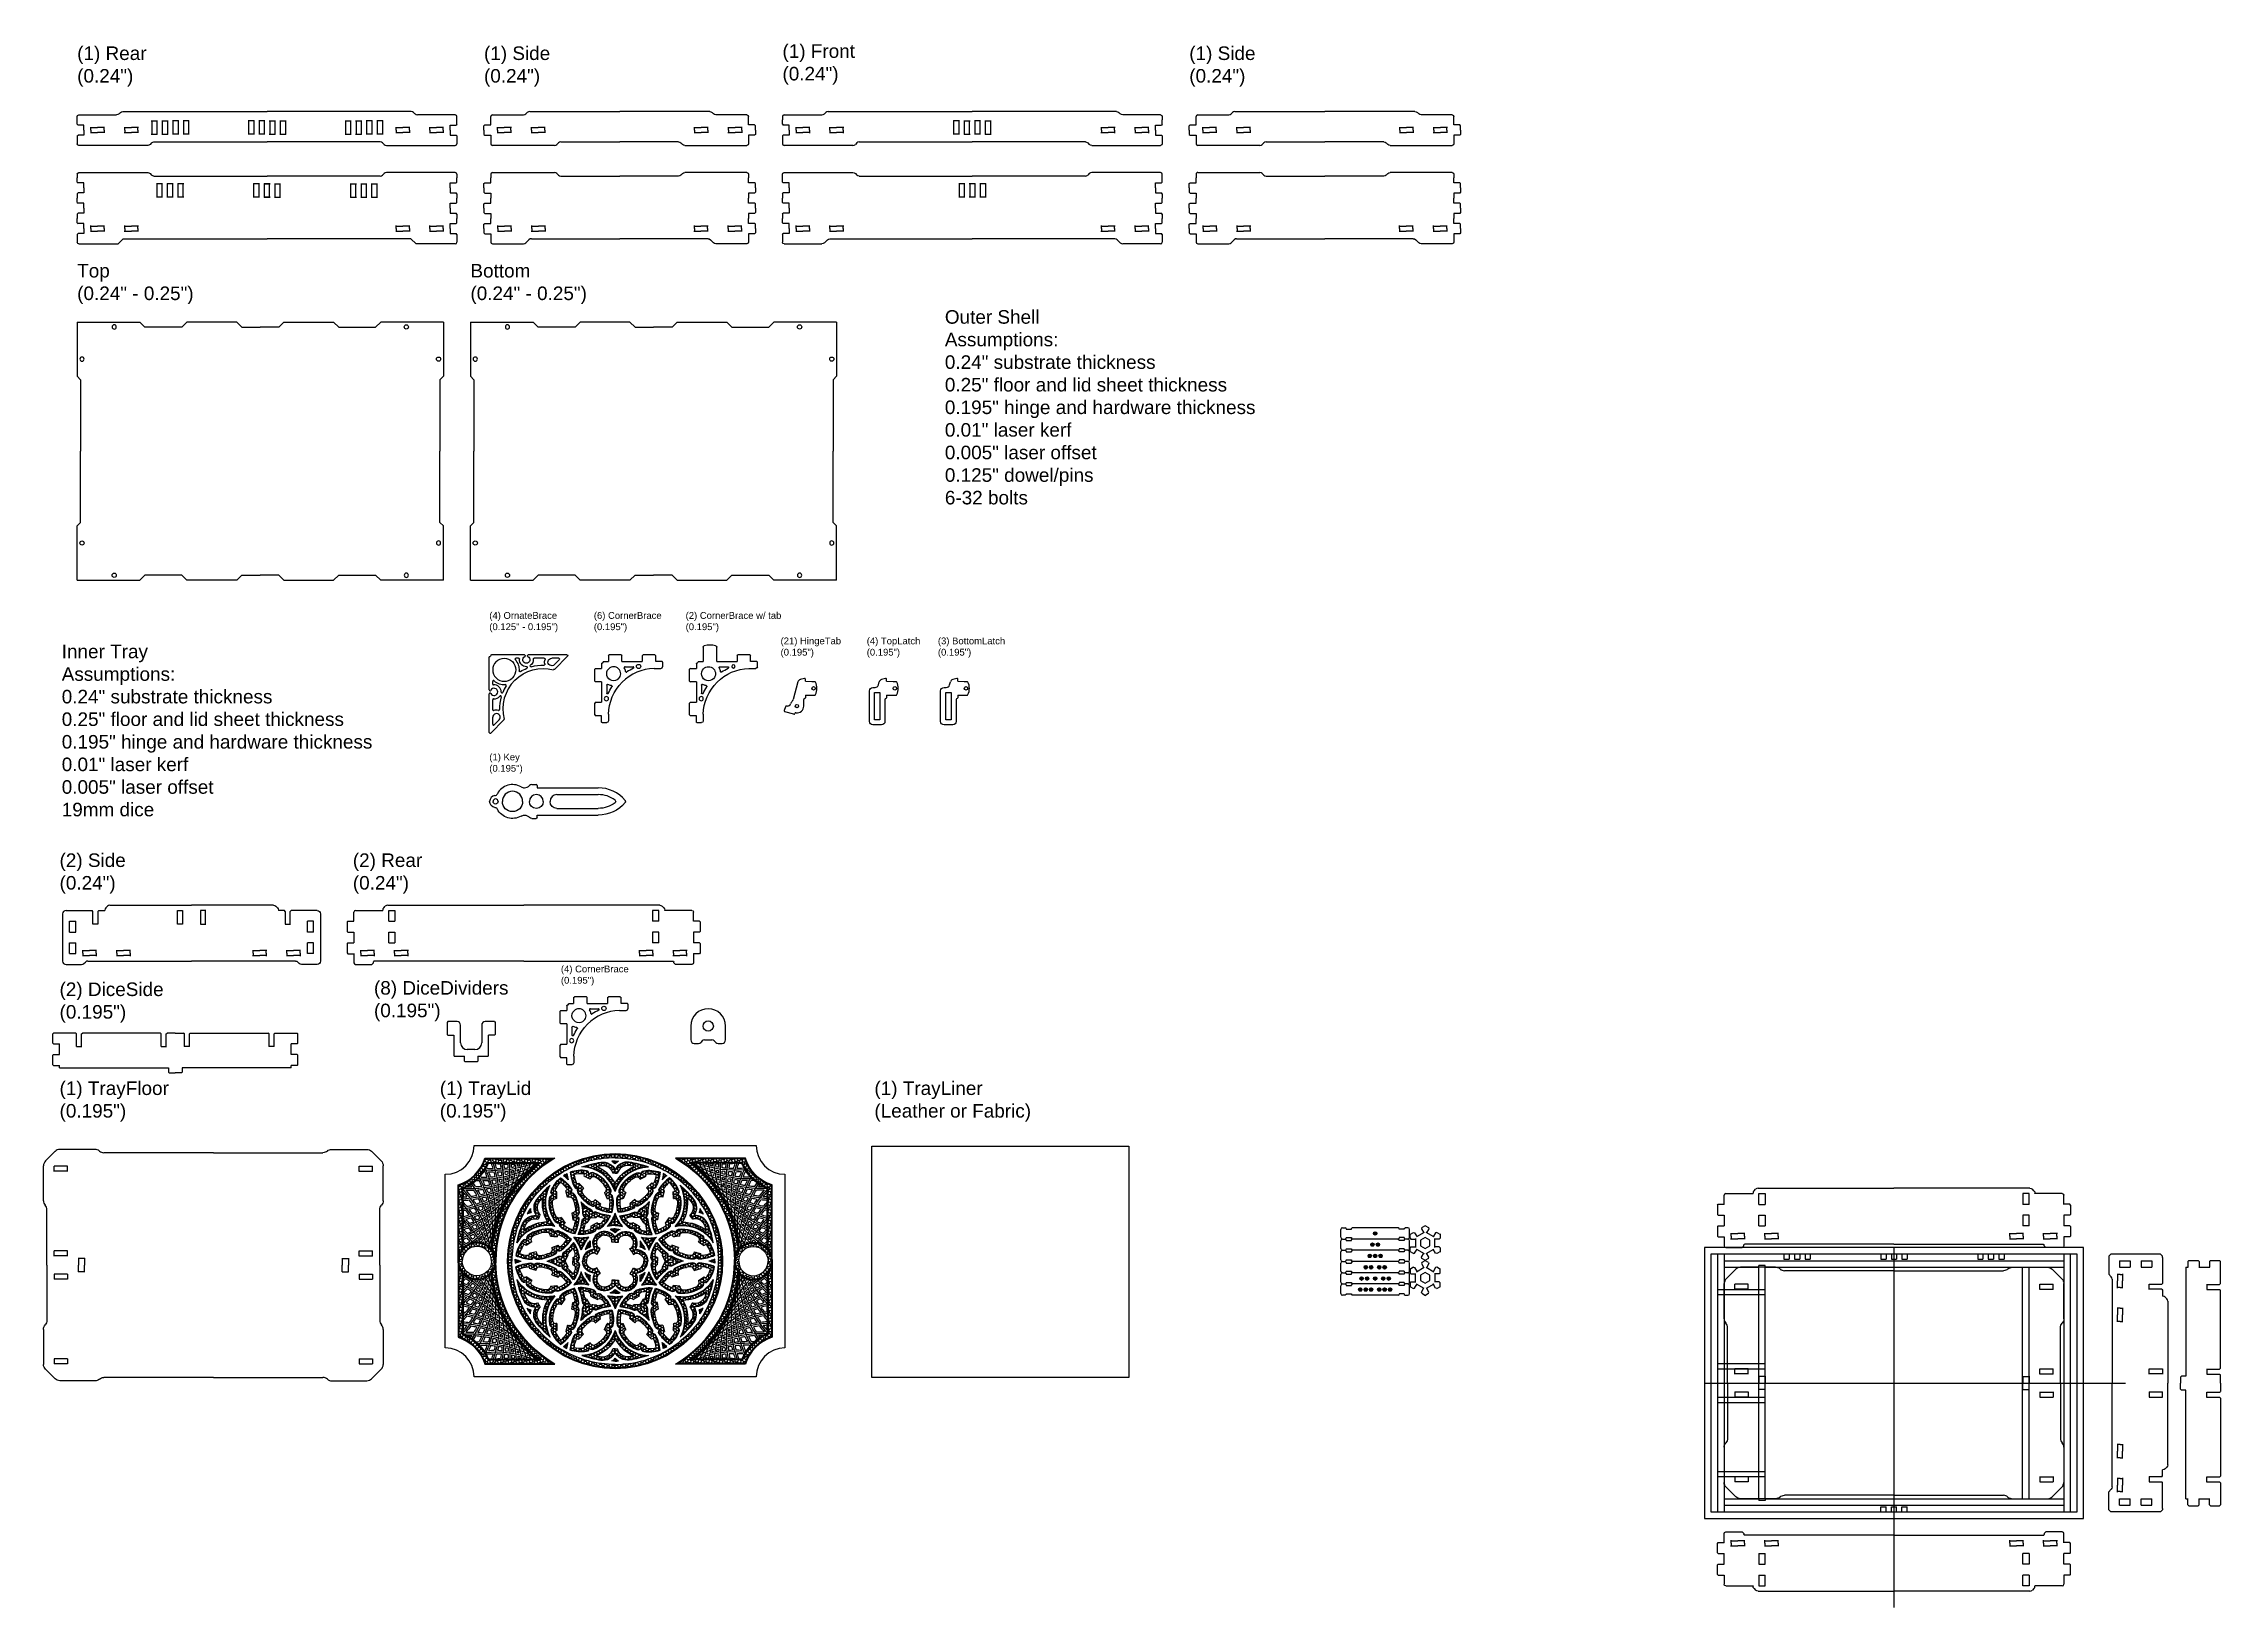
# Model space of a CAD drawing. Header units: inches. Extents: x 0.1 to 80.5, y -7.6 to 50.1.
import ezdxf

# ---------------------------------------------------------------- set-up
doc = ezdxf.new("R2010")
doc.units = ezdxf.units.IN
doc.header["$MEASUREMENT"] = 0
doc.styles.get("Standard").update_dxf_attribs({"font": 'arial.ttf'})
pattern_1 = [(0, (7.61312, -24.82188), (0.09375, 0.05412659), [0.0625, -0.125]), (120, (7.61312, -24.82188), (-0.09375, 0.05412659), [0.0625, -0.125]), (60, (7.61312, -24.82188), (2e-17, 0.10825318), [-0.125, 0.0625])]

msp = doc.modelspace()

# ---------------------------------------------------------------- texts
at = {"attachment_point": 1}
for s, width, heights, insert, char_height in [('(1) Rear\\P(0.24")', 6.43187, [0], (1.337, 50.034), 0.5), ('(1) Side^J(0.24")', 6.43187, [0], (16.357, 50.034), 0.5), ('(1) Front^J(0.24")', 6.43187, [0], (27.377, 50.114), 0.5), ('(1) Side^J(0.24")', 6.43187, [0], (42.397, 50.034), 0.5), ('Top^J(0.24" - 0.25")', 6.43187, [0], (1.337, 42.009), 0.5), ('Bottom^J(0.24" - 0.25")', 6.43187, [0], (15.857, 42.009), 0.5), ('Outer Shell^JAssumptions:\\P0.24" substrate thickness\\P0.25" floor and lid sheet thickness\\P0.195" hinge and hardware thickness\\P0.01" laser kerf\\P0.005" laser offset\\P0.125" dowel/pins\\P6-32 bolts', 42.77768, [16.412], (33.373, 40.303), 0.5), ('(4) OrnateBrace\\P(0.125" - 0.195")', 6.43187, [0], (16.554, 29.162), 0.25), ('(6) CornerBrace\\P(0.195")', 6.43187, [0], (20.413, 29.162), 0.25), ('(2) CornerBrace w/ tab\\P(0.195")', 6.43187, [0], (23.803, 29.162), 0.25), ('(21) HingeTab\\P(0.195")', 6.43187, [0], (27.308, 28.223), 0.25), ('(4) TopLatch^J(0.195")', 6.43187, [0], (30.489, 28.223), 0.25), ('(3) BottomLatch^J(0.195")', 6.43187, [0], (33.116, 28.223), 0.25), ('Inner Tray^JAssumptions:\\P0.24" substrate thickness\\P0.25" floor and lid sheet thickness\\P0.195" hinge and hardware thickness\\P0.01" laser kerf\\P0.005" laser offset\\P19mm dice', 42.77768, [0], (0.767, 27.959), 0.5), ('(1) Key\\P(0.195")', 6.43187, [0], (16.554, 23.938), 0.25), ('(2) Side\\P(0.24")', 6.43187, [0], (0.686, 20.255), 0.5), ('(2) Rear\\P(0.24")', 6.43187, [0], (11.515, 20.255), 0.5), ('(4) CornerBrace\\P(0.195")', 6.43187, [0], (19.197, 16.117), 0.25), ('(2) DiceSide\\P(0.195")', 6.43187, [0], (0.686, 15.492), 0.5), ('(8) DiceDividers\\P(0.195")', 6.43187, [0], (12.295, 15.545), 0.5), ('(1) TrayFloor\\P(0.195")', 6.43187, [0], (0.686, 11.841), 0.5), ('(1) TrayLid\\P(0.195")', 6.43187, [0], (14.726, 11.841), 0.5), ('(1) TrayLiner\\P\\pt4;(Leather or Fabric)', 6.43187, [0], (30.772, 11.841), 0.5)]:
    msp.add_mtext_dynamic_manual_height_columns(s, width=width, gutter_width=1, heights=heights, dxfattribs=dict(at, insert=insert, char_height=char_height))

# ---------------------------------------------------------------- blocks, each defined once
blk = doc.blocks.new('BraceHole_Quarter')
at = {"color": 30, "true_color": 0xf8991e}
for p, q in [((-0.260625, 0.0925), (0, 0.0925)), ((-0.245, 0), (-0.245, 0.108125))]:
    blk.add_line(p, q, dxfattribs=at)
blk = doc.blocks.new('BraceHole')
blk.add_blockref('BraceHole_Quarter', (0, 0))
at = {"xscale": -1, "rotation": 180}
blk.add_blockref('BraceHole_Quarter', (0, 0), dxfattribs=at)
at = {"xscale": -1}
blk.add_blockref('BraceHole_Quarter', (0, 0), dxfattribs=at)
at = {"rotation": 180}
blk.add_blockref('BraceHole_Quarter', (0, 0), dxfattribs=at)
blk = doc.blocks.new('BraceHoles')
for p in [(0.5, 0), (1.75, 0)]:
    blk.add_blockref('BraceHole', p)
blk = doc.blocks.new('HingeHole')
at = {"color": 240, "true_color": 0xed1f24}
for p, q in [((0.110625, 0.495), (-0.110625, 0.495)), ((0.110625, 0.005), (-0.110625, 0.005)), ((-0.095, 0.510625), (-0.095, -0.010625)), ((0.095, 0.510625), (0.095, -0.010625))]:
    blk.add_line(p, q, dxfattribs=at)
blk = doc.blocks.new('Dovetail_Half')
at = {"color": 240, "true_color": 0xed1f24}
for p, q in [((-0.25, 0.21375), (-0.25, 0.375)), ((-0.25, 0.21375), (-0.21875, 0.1825)), ((0, 0.1825), (-0.21875, 0.1825)), ((0, 0), (0, 0.1825))]:
    blk.add_line(p, q, dxfattribs=at)
blk = doc.blocks.new('Bottom_Back_Half')
for p, q in [((4.174, 3.875), (0, 3.875)), ((4.319, 3.968), (4.262, 3.912)), ((6.947, 4.005), (4.407, 4.005)), ((7.01, 3.942), (7.01, 3.812)), ((5.312, 1.562), (0, 1.562)), ((5.5, 1.375), (5.312, 1.562)), ((6.947, 1.375), (5.5, 1.375)), ((7.01, 1.562), (7.01, 1.437))]:
    blk.add_line(p, q)
for centre, radius, start, end in [((4.174, 4), 0.125, 270, 315), ((4.407, 3.88), 0.125, 90, 135), ((6.947, 3.942), 0.0625, 0, 90), ((6.947, 1.437), 0.0625, 270, 0)]:
    blk.add_arc(centre, radius, start, end)
at = {"rotation": 180}
for name, p in [('HingeHole', (0, 3.594)), ('HingeHole', (0.39, 3.594)), ('HingeHole', (3.187, 3.594)), ('HingeHole', (3.577, 3.594)), ('HingeHole', (3.967, 3.594)), ('Dovetail_Half', (6.76, 3.437)), ('Dovetail_Half', (6.76, 2.687)), ('Dovetail_Half', (6.76, 1.937))]:
    blk.add_blockref(name, p, dxfattribs=at)
at = {"xscale": -1}
for name, p in [('Dovetail_Half', (6.76, 3.437)), ('Dovetail_Half', (6.76, 2.687)), ('BraceHoles', (6.76, 1.937)), ('Dovetail_Half', (6.76, 1.937))]:
    blk.add_blockref(name, p, dxfattribs=at)
blk = doc.blocks.new('Bottom_Back_Full')
at = {"xscale": -1}
blk.add_blockref('Bottom_Back_Half', (0, -1.375), dxfattribs=at)
blk.add_blockref('Bottom_Back_Half', (0, -1.375))
blk = doc.blocks.new('Bottom_Front_Half')
for p, q in [((4.174, 2.5), (0, 2.5)), ((4.319, 2.593), (4.262, 2.537)), ((6.947, 2.63), (4.407, 2.63)), ((7.01, 2.438), (7.01, 2.568)), ((5.261, 0.188), (0, 0.188)), ((5.463, 0.037), (5.349, 0.151)), ((6.947, 0), (5.552, 0)), ((7.01, 0.188), (7.01, 0.062))]:
    blk.add_line(p, q)
for centre, radius, start, end in [((4.174, 2.625), 0.125, 270, 315), ((4.407, 2.505), 0.125, 90, 135), ((6.947, 2.568), 0.0625, 0, 90), ((5.261, 0.062), 0.125, 45, 90), ((5.552, 0.125), 0.125, 225, 270), ((6.947, 0.062), 0.0625, 270, 0)]:
    blk.add_arc(centre, radius, start, end)
at = {"xscale": -1}
for name, p in [('Dovetail_Half', (6.76, 2.063)), ('Dovetail_Half', (6.76, 1.313)), ('Dovetail_Half', (6.76, 0.563)), ('BraceHoles', (6.76, 0.563))]:
    blk.add_blockref(name, p, dxfattribs=at)
at = {"rotation": 180}
for p in [(6.76, 2.063), (6.76, 1.313), (6.76, 0.563)]:
    blk.add_blockref('Dovetail_Half', p, dxfattribs=at)
blk = doc.blocks.new('Bottom_Front_Full')
at = {"xscale": -1}
blk.add_blockref('Bottom_Front_Half', (0, 0), dxfattribs=at)
for name, p in [('Bottom_Front_Half', (0, 0)), ('HingeHole', (-0.39, 1.71875)), ('HingeHole', (0, 1.71875)), ('HingeHole', (0.39, 1.71875))]:
    blk.add_blockref(name, p)
blk = doc.blocks.new('Dovetail_Out_Half')
at = {"color": 30, "true_color": 0xf8991e}
for p, q in [((-0.01, 0.16125), (0.02125, 0.1925)), ((-0.01, 0), (-0.01, 0.16125)), ((0.02125, 0.1925), (0.24, 0.1925)), ((0.24, 0.1925), (0.24, 0.375))]:
    blk.add_line(p, q, dxfattribs=at)
blk = doc.blocks.new('Bottom_Side_Half')
for p, q in [((-4.76, 2.568), (-4.76, 2.438)), ((-4.697, 2.63), (-2.407, 2.63)), ((-2.319, 2.593), (-2.262, 2.537)), ((-2.174, 2.5), (0, 2.5)), ((-2.174, 2.5), (-1.893, 2.5)), ((-4.76, 0.188), (-4.76, 0.063)), ((-4.697, 0), (-3.552, 0)), ((-3.463, 0.037), (-3.349, 0.151)), ((-3.261, 0.188), (0, 0.188))]:
    blk.add_line(p, q)
for centre, radius, start, end in [((-4.697, 2.568), 0.0625, 90, 180), ((-2.407, 2.505), 0.125, 45, 90), ((-2.174, 2.625), 0.125, 225, 270), ((-4.697, 0.063), 0.0625, 180, 270), ((-3.552, 0.125), 0.125, 270, 315), ((-3.261, 0.063), 0.125, 90, 135)]:
    blk.add_arc(centre, radius, start, end)
for name, p in [('Dovetail_Out_Half', (-5, 2.063)), ('Dovetail_Out_Half', (-5, 1.313)), ('Dovetail_Out_Half', (-5, 0.563)), ('BraceHoles', (-4.752, 0.563))]:
    blk.add_blockref(name, p)
at = {"xscale": -1, "rotation": 180}
for p in [(-5, 2.063), (-5, 1.313), (-5, 0.563)]:
    blk.add_blockref('Dovetail_Out_Half', p, dxfattribs=at)
blk = doc.blocks.new('Bottom_Side_Full')
blk.add_blockref('Bottom_Side_Half', (0, 0))
at = {"xscale": -1}
blk.add_blockref('Bottom_Side_Half', (0, 0), dxfattribs=at)
blk = doc.blocks.new('Lid_Top_Back_Half')
for p, q in [((-4.407, 0.005), (-6.948, 0.005)), ((-7.01, -0.188), (-7.01, -0.058)), ((-4.262, -0.088), (-4.319, -0.032)), ((-4.174, -0.125), (0, -0.125)), ((-7.01, -0.937), (-7.01, -1.062)), ((-6.948, -1.125), (-5.552, -1.125)), ((-5.463, -1.162), (-5.412, -1.213)), ((-5.323, -1.25), (0, -1.25))]:
    blk.add_line(p, q)
for centre, radius, start, end in [((-6.948, -0.058), 0.0625, 90, 180), ((-4.407, -0.12), 0.125, 45, 90), ((-4.174, 0), 0.125, 225, 270), ((-6.948, -1.062), 0.0625, 180, 270), ((-5.552, -1.25), 0.125, 45, 90), ((-5.323, -1.125), 0.125, 225, 270)]:
    blk.add_arc(centre, radius, start, end)
blk.add_blockref('Dovetail_Half', (-6.76, -0.563))
at = {"xscale": -1, "rotation": 180}
for name, p in [('Dovetail_Half', (-6.76, -0.563)), ('BraceHoles', (-6.76, -0.563)), ('HingeHole', (-3.382, -0.406)), ('HingeHole', (-2.992, -0.406)), ('HingeHole', (-0.585, -0.406)), ('HingeHole', (-0.195, -0.406))]:
    blk.add_blockref(name, p, dxfattribs=at)
at = {"rotation": 180}
for p in [(-4.162, -0.406), (-3.772, -0.406)]:
    blk.add_blockref('HingeHole', p, dxfattribs=at)
blk = doc.blocks.new('Lid_Top_Back')
blk.add_blockref('Lid_Top_Back_Half', (0, 0))
at = {"xscale": -1}
blk.add_blockref('Lid_Top_Back_Half', (0, 0), dxfattribs=at)
blk = doc.blocks.new('Lid_Front_Half')
for p, q in [((-5.323, 0), (0, 0)), ((-7.01, -0.188), (-7.01, -0.313)), ((-6.947, -0.125), (-5.552, -0.125)), ((-5.463, -0.088), (-5.412, -0.037)), ((-7.01, -1.062), (-7.01, -1.193)), ((-4.407, -1.255), (-6.947, -1.255)), ((-4.262, -1.162), (-4.319, -1.218)), ((-4.174, -1.125), (0, -1.125))]:
    blk.add_line(p, q)
for centre, radius, start, end in [((-6.947, -0.188), 0.0625, 90, 180), ((-5.552, 0), 0.125, 270, 315), ((-5.323, -0.125), 0.125, 90, 135), ((-6.947, -1.193), 0.0625, 180, 270), ((-4.407, -1.13), 0.125, 270, 315), ((-4.174, -1.25), 0.125, 90, 135)]:
    blk.add_arc(centre, radius, start, end)
blk.add_blockref('Dovetail_Half', (-6.76, -0.688))
at = {"xscale": -1, "rotation": 180}
for name, p in [('Dovetail_Half', (-6.76, -0.688)), ('BraceHoles', (-6.76, -0.688)), ('HingeHole', (-0.585, -0.344))]:
    blk.add_blockref(name, p, dxfattribs=at)
at = {"rotation": 180}
blk.add_blockref('HingeHole', (-0.195, -0.344), dxfattribs=at)
blk = doc.blocks.new('Lid_Top_Front')
blk.add_blockref('Lid_Front_Half', (0, 1.25))
at = {"xscale": -1}
blk.add_blockref('Lid_Front_Half', (0, 1.25), dxfattribs=at)
blk = doc.blocks.new('Lid_Side_Half')
for p, q in [((-0.005, 2.407), (-0.005, 4.697)), ((0.188, 4.76), (0.057, 4.76)), ((0.937, 4.76), (1.062, 4.76)), ((1.125, 4.697), (1.125, 3.552)), ((1.162, 3.463), (1.213, 3.412)), ((1.25, 3.323), (1.25, 0)), ((0.088, 2.262), (0.032, 2.319)), ((0.125, 2.174), (0.125, 0))]:
    blk.add_line(p, q)
for centre, radius, start, end in [((0.057, 4.697), 0.0625, 90, 180), ((1.062, 4.697), 0.0625, 0, 90), ((1.25, 3.552), 0.125, 180, 225), ((1.125, 3.323), 0.125, 0, 45), ((0.12, 2.407), 0.125, 180, 225), ((0, 2.174), 0.125, 0, 45)]:
    blk.add_arc(centre, radius, start, end)
at = {"xscale": -1, "rotation": 90}
for name, p in [('Dovetail_Out_Half', (0.563, 5)), ('BraceHoles', (0.563, 4.76))]:
    blk.add_blockref(name, p, dxfattribs=at)
at = {"rotation": 270}
blk.add_blockref('Dovetail_Out_Half', (0.563, 5), dxfattribs=at)
blk = doc.blocks.new('Lid_Side')
blk.add_blockref('Lid_Side_Half', (0, 0))
at = {"xscale": -1, "rotation": 180}
blk.add_blockref('Lid_Side_Half', (0, 0), dxfattribs=at)
blk = doc.blocks.new('Lid_Face_Quarter')
for p, q in [((0.683, 4.573), (0, 4.573)), ((0.683, 4.573), (0.87, 4.76)), ((0.87, 4.76), (2.707, 4.76)), ((2.707, 4.76), (2.895, 4.573)), ((2.895, 4.573), (4.26, 4.573)), ((4.447, 4.76), (4.26, 4.573)), ((6.76, 4.76), (4.447, 4.76)), ((6.76, 4.76), (6.76, 2.76)), ((6.76, 2.76), (6.635, 2.635))]:
    blk.add_line(p, q)
blk.add_lwpolyline([(6.635, 2.635), (6.635, 0)])
for centre in [(5.393, 4.582), (6.582, 3.393)]:
    blk.add_circle(centre, 0.0781)
blk = doc.blocks.new('Lid_Face_Full')
at = {"xscale": -1}
blk.add_blockref('Lid_Face_Quarter', (0, 0), dxfattribs=at)
blk.add_blockref('Lid_Face_Quarter', (0, 0))
at = {"rotation": 180}
blk.add_blockref('Lid_Face_Quarter', (0, 0), dxfattribs=at)
at = {"xscale": -1, "rotation": 180}
blk.add_blockref('Lid_Face_Quarter', (0, 0), dxfattribs=at)
blk = doc.blocks.new('CornerBrace')
for p, q in [((0.077, 0), (0.25, 0)), ((0.25, 0.219), (0.281, 0.25)), ((0.25, 0.219), (0.25, 0)), ((0.719, 0.25), (0.281, 0.25)), ((0.719, 0.25), (0.75, 0.219)), ((0.75, 0), (0.75, 0.219)), ((0.75, 0), (1.5, 0)), ((1.5, 0.219), (1.531, 0.25)), ((1.5, 0.219), (1.5, 0)), ((1.969, 0.25), (1.531, 0.25)), ((1.969, 0.25), (2, 0.219)), ((2, 0), (2, 0.219)), ((2.234, 0), (2, 0)), ((0.867, -0.188), (1.161, -0.188)), ((1.94, -0.251), (2.19, -0.251)), ((2.25, -0.016), (2.25, -0.189))]:
    blk.add_line(p, q)
blk.add_circle((1.367, -0.178), 0.0781)
for centre, radius, start, end in [((0.077, -0.016), 0.0156, 90, 168.46304), ((2.234, -0.016), 0.0156, 0, 90), ((0, 0), 0.0625, 315, 348.46304), ((0.447, -0.447), 0.259, 315, 135), ((2, -2), 1.75, 91.97611, 135), ((0.867, -0.219), 0.0312, 90, 208.4852), ((0.447, -0.447), 0.447, 10.87678, 28.4852), ((0.916, -0.357), 0.0312, 190.87678, 303.40624), ((2, -2), 1.938, 115.20877, 123.40624), ((1.161, -0.219), 0.0312, 295.20877, 90), ((2.188, -0.189), 0.0625, 271.97611, 0)]:
    blk.add_arc(centre, radius, start, end)
blk = doc.blocks.new('CornerBrace_Full')
at = {"xscale": -1}
blk.add_blockref('CornerBrace', (0, 0), dxfattribs=at)
at = {"rotation": 270}
blk.add_blockref('CornerBrace', (0, 0), dxfattribs=at)
blk = doc.blocks.new('CornerBrace_Special_Half')
for p, q in [((-2.234, 0), (-2, 0)), ((-1.969, 0.25), (-2, 0.219)), ((-2, 0), (-2, 0.219)), ((-1.969, 0.25), (-1.531, 0.25)), ((-1.5, 0.219), (-1.531, 0.25)), ((-1.5, 0.219), (-1.5, 0)), ((-0.75, 0), (-0.75, 0.53)), ((-0.25, 0.53), (-0.25, 0)), ((-0.077, 0), (-0.25, 0)), ((-2.25, -0.016), (-2.25, -0.189)), ((-1.94, -0.251), (-2.19, -0.251)), ((-0.75, 0), (-1.5, 0)), ((-0.867, -0.188), (-1.161, -0.188))]:
    blk.add_line(p, q)
blk.add_circle((-1.367, -0.178), 0.0625)
for centre, radius, start, end in [((-2.234, -0.016), 0.0156, 90, 180), ((-0.688, 0.53), 0.0625, 109.47122, 180), ((-0.5, 0), 0.625, 70.52878, 109.47122), ((-0.313, 0.53), 0.0625, 0, 70.52878), ((-0.077, -0.016), 0.0156, 11.53696, 90), ((-2.188, -0.189), 0.0625, 180, 268.02389), ((-2, -2), 1.75, 45, 88.02389), ((-1.161, -0.219), 0.0312, 90, 244.79123), ((-2, -2), 1.938, 56.59376, 64.79123), ((-0.916, -0.357), 0.0312, 236.59376, 349.12322), ((-0.447, -0.447), 0.447, 151.5148, 169.12322), ((-0.867, -0.219), 0.0312, 331.5148, 90), ((-0.447, -0.447), 0.259, 45, 225), ((0, 0), 0.0625, 191.53696, 225)]:
    blk.add_arc(centre, radius, start, end)
blk = doc.blocks.new('CornerBrace_Special_Full')
blk.add_blockref('CornerBrace_Special_Half', (0, 0))
at = {"rotation": 270}
blk.add_blockref('CornerBrace', (0, 0), dxfattribs=at)
blk = doc.blocks.new('ArtCorner_Half')
for p, q in [((-2.864, 0), (-1.439, 0)), ((-2.401, -0.538), (-2.886, -0.053)), ((-2.402, -0.361), (-2.584, -0.178)), ((-2.562, -0.125), (-2.304, -0.125)), ((-2.03, -0.125), (-1.655, -0.125)), ((-1.295, 0), (-0.077, 0)), ((-1.079, -0.125), (-0.978, -0.125))]:
    blk.add_line(p, q)
for centre, radius, start, end in [((-2.864, -0.031), 0.0312, 90, 225), ((-0.077, -0.016), 0.0156, 11.53696, 90), ((-2.562, -0.156), 0.0312, 90, 225), ((-2.304, -0.263), 0.138, 225, 90), ((-2.379, -0.516), 0.0312, 225, 284.32258), ((-2, -2), 1.5, 45, 104.32258), ((-2.03, -0.156), 0.0312, 90, 201.29753), ((-2.304, -0.263), 0.263, 344.09641, 21.29753), ((-2.021, -0.344), 0.0312, 164.09641, 270.71792), ((-2, -2), 1.625, 73.93803, 90.71792), ((-1.655, -0.156), 0.0312, 355.60207, 90), ((-1.367, -0.178), 0.258, 175.60207, 232.80485), ((-1.542, -0.408), 0.0312, 253.93803, 52.80485), ((-1.367, -0.178), 0.133, 116.02817, 63.97183), ((-1.439, -0.031), 0.0312, 296.02817, 90), ((-1.373, -0.467), 0.0312, 88.88193, 247.74875), ((-2, -2), 1.625, 58.32757, 67.74875), ((-1.367, -0.178), 0.258, 268.88193, 4.39793), ((-1.295, -0.031), 0.0312, 90, 243.97183), ((-1.13, -0.59), 0.0312, 238.32757, 3.96142), ((-1.079, -0.156), 0.0312, 90, 184.39793), ((-0.55, -0.55), 0.55, 137.34678, 183.96142), ((-0.978, -0.156), 0.0312, 317.34678, 90), ((-0.55, -0.55), 0.425, 45, 225), ((0, 0), 0.0625, 191.53696, 225)]:
    blk.add_arc(centre, radius, start, end)
blk = doc.blocks.new('ArtCorner_Full')
blk.add_blockref('ArtCorner_Half', (0, 0))
at = {"xscale": -1, "rotation": 269.9999999999987}
blk.add_blockref('ArtCorner_Half', (0, 0), dxfattribs=at)
blk = doc.blocks.new('Key')
for p, q in [((0.717, 0.625), (0.875, 0.625)), ((0.906, 0.594), (0.906, 0.521)), ((0.921, 0.505), (3.167, 0.505)), ((1.64, 0.255), (3.167, 0.255))]:
    blk.add_line(p, q)
for centre, radius, start, end in [((-0.625, 0), 0.219, 97.18076, 180), ((-0.625, 0), 0.0938, 0, 180), ((-0.668, 0.341), 0.125, 277.18076, 332.95189), ((0, 0), 0.625, 59.63891, 152.95189), ((0, 0), 0.375, 0, 180), ((0.442, 0.755), 0.25, 239.63891, 270), ((0.442, 0.755), 0.25, 270, 317.15636), ((0.88, 0), 0.255, 0, 180), ((0.717, 0.5), 0.125, 90, 137.15636), ((0.875, 0.594), 0.0312, 0, 90), ((0.921, 0.521), 0.0156, 180, 270), ((1.64, 0), 0.255, 90, 180), ((3.167, -0.796), 1.301, 39.98529, 90), ((3.167, -0.796), 1.051, 53.62736, 90), ((3.753, 0), 0.0625, 0, 53.62736), ((4.115, 0), 0.0625, 360, 39.98529)]:
    blk.add_arc(centre, radius, start, end)
blk = doc.blocks.new('Key_Full')
blk.add_blockref('Key', (0, 0))
at = {"xscale": -1, "rotation": 180}
blk.add_blockref('Key', (0, 0), dxfattribs=at)
blk = doc.blocks.new('HingeTop')
for p, q in [((-0.515, 0.237), (-0.69, -0.417)), ((-0.279, 0.364), (-0.427, 0.325)), ((-0.24, 0.26), (-0.24, 0.334)), ((-0.24, 0.26), (0, 0.25)), ((0, 0.25), (0.106, 0.25)), ((-0.979, -0.679), (-1.018, -0.823)), ((-0.906, -0.656), (-0.949, -0.656)), ((-0.302, -0.656), (-0.302, -0.406)), ((-0.271, -0.375), (-0.271, -0.375)), ((-0.24, -0.25), (0, -0.25)), ((-0.24, -0.25), (-0.24, -0.344)), ((0, -0.25), (0.106, -0.25)), ((-0.664, -0.95), (-0.996, -0.861)), ((-0.625, -0.926), (-0.625, -0.928))]:
    blk.add_line(p, q)
for centre in [(0.062, 0), (-0.552, -0.656)]:
    blk.add_circle(centre, 0.0625)
for centre, radius, start, end in [((-0.394, 0.204), 0.125, 105, 165), ((-0.271, 0.334), 0.0312, 0, 105), ((0.106, 0.219), 0.0312, 25.94448, 90), ((-0.344, 0), 0.531, 334.05552, 25.94448), ((-0.949, -0.688), 0.0312, 90, 165), ((-0.906, -0.531), 0.125, 270, 340.52878), ((-0.552, -0.656), 0.25, 133.5947, 160.52878), ((-0.811, -0.385), 0.125, 313.5947, 345), ((-0.552, -0.656), 0.25, 261.37937, 0), ((-0.271, -0.406), 0.0312, 90, 180), ((-0.271, -0.344), 0.0312, 270, 0), ((0.106, -0.219), 0.0312, 270, 334.05552), ((-0.988, -0.831), 0.0312, 165, 255), ((-0.655, -0.92), 0.0312, 255, 345), ((-0.595, -0.934), 0.0312, 81.37937, 165)]:
    blk.add_arc(centre, radius, start, end)
blk = doc.blocks.new('Latch')
for p, q in [((-0.279, 0.364), (-0.427, 0.325)), ((-0.24, 0.26), (-0.24, 0.334)), ((-0.24, 0.26), (0, 0.25)), ((0, 0.25), (0.106, 0.25)), ((-0.271, -0.375), (-0.271, -0.375)), ((-0.24, -0.25), (0, -0.25)), ((-0.24, -0.25), (-0.24, -0.344)), ((0, -0.25), (0.106, -0.25))]:
    blk.add_line(p, q)
blk.add_lwpolyline([(-0.302, -0.406), (-0.302, -1.219, -0.414214), (-0.427, -1.344), (-0.748, -1.344, -0.414214), (-0.873, -1.219), (-0.873, -0.094, -0.414214), (-0.748, 0.031), (-0.666, 0.031, 0.339454), (-0.545, 0.124), (-0.515, 0.237)], format="xyb")
blk.add_lwpolyline([(-0.685, -1.156), (-0.685, -0.156), (-0.49, -0.156), (-0.49, -1.156)], close=True)
blk.add_circle((0.062, 0), 0.0625)
for centre, radius, start, end in [((-0.394, 0.204), 0.125, 105, 165), ((-0.271, 0.334), 0.0312, 0, 105), ((0.106, 0.219), 0.0312, 25.94448, 90), ((-0.344, 0), 0.531, 334.05552, 25.94448), ((-0.271, -0.406), 0.0312, 90, 180), ((-0.271, -0.344), 0.0312, 270, 0), ((0.106, -0.219), 0.0312, 270, 334.05552)]:
    blk.add_arc(centre, radius, start, end)
blk = doc.blocks.new('InteriorBox_Side')
for p, q in [((-4.76, 1.865), (-4.76, 0.125)), ((-4.635, 1.99), (-3.676, 1.99)), ((-3.46, 1.959), (-3.429, 1.99)), ((-3.429, 1.99), (-3.205, 1.99)), ((-3.205, 2.001), (-3.205, 1.99)), ((-3.168, 2.089), (-3.109, 2.148)), ((-3.021, 2.185), (0, 2.185)), ((-0.525, 1.99), (-0.33, 1.99)), ((-4.505, 1.592), (-4.275, 1.592)), ((-4.505, 1.194), (-4.275, 1.194)), ((-3.455, 1.49), (-3.65, 1.49)), ((-0.33, 1.49), (-0.525, 1.49)), ((-4.635, 0), (-4.062, 0)), ((-4.505, 0.796), (-4.275, 0.796)), ((-4.505, 0.398), (-4.275, 0.398)), ((-3.973, 0.037), (-3.922, 0.088)), ((-3.833, 0.125), (0, 0.125))]:
    blk.add_line(p, q)
at = {"color": 240, "true_color": 0xed1f24}
for p, q in [((-3.645, 1.959), (-3.676, 1.99)), ((-3.645, 1.49), (-3.645, 1.959)), ((-3.46, 1.959), (-3.46, 1.49)), ((-0.52, 1.49), (-0.52, 1.99)), ((-0.335, 1.99), (-0.335, 1.49)), ((-4.505, 1.194), (-4.505, 1.592)), ((-4.275, 1.194), (-4.275, 1.592)), ((-4.505, 0.398), (-4.505, 0.796)), ((-4.275, 0.398), (-4.275, 0.796))]:
    blk.add_line(p, q, dxfattribs=at)
for centre, start, end in [((-4.635, 1.865), 90, 180), ((-3.08, 2.001), 135, 180), ((-3.021, 2.06), 90, 135), ((-4.635, 0.125), 180, 270), ((-4.062, 0.125), 270, 315), ((-3.833, 0), 90, 135)]:
    blk.add_arc(centre, 0.125, start, end)
blk.add_blockref('BraceHoles', (-4.265, 0.418))
blk = doc.blocks.new('InnerTray_Side')
blk.add_blockref('InteriorBox_Side', (0, -0.125))
at = {"xscale": -1}
blk.add_blockref('InteriorBox_Side', (0, -0.125), dxfattribs=at)
blk = doc.blocks.new('InternalBox_Back')
for p, q in [((-5.205, -0.01), (-5.205, 0.001)), ((-5.168, 0.089), (-5.109, 0.148)), ((-5.021, 0.185), (0, 0.185)), ((-6.52, -0.434), (-6.52, -0.78)), ((-6.27, -0.408), (-6.27, -0.072)), ((-6.208, -0.01), (-5.205, -0.01)), ((-4.985, -0.01), (-4.755, -0.01)), ((-4.985, -0.408), (-4.755, -0.408)), ((-6.52, -1.23), (-6.52, -1.576)), ((-6.27, -0.806), (-6.27, -1.204)), ((-6.27, -1.602), (-6.27, -1.938)), ((-4.985, -0.806), (-4.755, -0.806)), ((-4.985, -1.204), (-4.755, -1.204)), ((-6.208, -2), (-5.605, -2)), ((0, -1.875), (-5.512, -1.875))]:
    blk.add_line(p, q)
at = {"color": 240, "true_color": 0xed1f24}
for p, q in [((-6.52, -0.434), (-6.489, -0.403)), ((-6.52, -0.78), (-6.489, -0.811)), ((-6.489, -0.403), (-6.27, -0.403)), ((-4.985, -0.408), (-4.985, -0.01)), ((-4.755, -0.01), (-4.755, -0.408)), ((-6.52, -1.23), (-6.489, -1.199)), ((-6.52, -1.576), (-6.489, -1.607)), ((-6.489, -0.811), (-6.27, -0.811)), ((-6.489, -1.199), (-6.27, -1.199)), ((-6.489, -1.607), (-6.27, -1.607)), ((-4.985, -1.204), (-4.985, -0.806)), ((-4.755, -0.806), (-4.755, -1.204))]:
    blk.add_line(p, q, dxfattribs=at)
at = {"color": 30, "true_color": 0xf8991e}
for p, q in [((-5.605, -2), (-5.543, -1.938)), ((-5.543, -1.938), (-5.543, -1.906))]:
    blk.add_line(p, q, dxfattribs=at)
for centre, radius, start, end in [((-5.08, 0.001), 0.125, 135, 180), ((-5.021, 0.06), 0.125, 90, 135), ((-6.208, -0.072), 0.0625, 90, 180), ((-6.208, -1.938), 0.0625, 180, 270)]:
    blk.add_arc(centre, radius, start, end)
blk.add_arc((-5.512, -1.906), 0.0312, 90, 180, dxfattribs=at)
blk.add_blockref('BraceHoles', (-6.27, -1.582))
blk = doc.blocks.new('InnerTray_Back')
blk.add_blockref('InternalBox_Back', (0.4875, 0.1875))
at = {"xscale": -1}
blk.add_blockref('InternalBox_Back', (0.4875, 0.1875), dxfattribs=at)
blk = doc.blocks.new('TrayBottom_Quarter')
at = {"color": 0}
for p, q in [((-6.197, 3.843), (-5.843, 4.197)), ((-4.374, 4.27), (-5.666, 4.27)), ((0, 4.145), (-4.043, 4.145)), ((-6.27, 2.374), (-6.27, 3.666)), ((-5.38, 3.645), (-5.88, 3.645)), ((-5.38, 3.46), (-5.88, 3.46)), ((-5.875, 3.455), (-5.875, 3.65)), ((-5.385, 3.455), (-5.385, 3.65)), ((-6.145, 0), (-6.145, 2.043)), ((-5.38, 0.52), (-5.88, 0.52)), ((-5.38, 0.335), (-5.88, 0.335)), ((-5.875, 0.33), (-5.875, 0.525)), ((-5.385, 0.33), (-5.385, 0.525)), ((-4.75, 0.245), (-4.99, 0.245)), ((-4.985, 0.255), (-4.985, 0)), ((-4.755, 0.255), (-4.755, 0))]:
    blk.add_line(p, q, dxfattribs=at)
for centre, start, end in [((-5.666, 4.02), 90, 135), ((-4.374, 4.02), 48.59038, 90), ((-4.043, 4.395), 228.59038, 270), ((-6.02, 3.666), 135, 180), ((-6.02, 2.374), 180, 221.40962), ((-6.395, 2.043), 0, 41.40962)]:
    blk.add_arc(centre, 0.25, start, end, dxfattribs=at)
blk = doc.blocks.new('TrayBottom_Full')
at = {"color": 1}
blk.add_blockref('TrayBottom_Quarter', (0, 0), dxfattribs=at)
at = {"color": 1, "xscale": -1}
blk.add_blockref('TrayBottom_Quarter', (0, 0), dxfattribs=at)
at = {"color": 1, "xscale": -1, "rotation": 180}
blk.add_blockref('TrayBottom_Quarter', (0, 0), dxfattribs=at)
at = {"color": 1, "rotation": 180}
blk.add_blockref('TrayBottom_Quarter', (0, 0), dxfattribs=at)
blk = doc.blocks.new('TrayPlan')
at = {"color": 40, "true_color": 0xf8d731}
for p, q in [((-6.51, 4.76), (-6.51, -4.76)), ((-6.27, 4.76), (-6.27, -4.76)), ((-6.27, 4.51), (6.27, 4.51)), ((-6.27, 4.27), (-4.99, 4.27)), ((-4.99, -4.27), (-4.99, 4.27)), ((-4.75, -4.27), (-4.75, 4.27)), ((-4.75, 4.27), (6.27, 4.27)), ((4.75, -4.27), (4.75, 4.27)), ((4.99, -4.27), (4.99, 4.27)), ((6.27, 4.76), (6.27, -4.76)), ((6.51, 4.76), (6.51, -4.76)), ((-6.51, 3.455), (-4.75, 3.455)), ((-6.51, 3.26), (-4.75, 3.26)), ((-6.51, 0.72), (-4.75, 0.72)), ((-6.51, 0.525), (-4.75, 0.525)), ((-6.51, -0.525), (-4.75, -0.525)), ((-6.51, -0.72), (-4.75, -0.72)), ((-6.51, -3.26), (-4.75, -3.26)), ((-6.51, -3.455), (-4.75, -3.455)), ((-6.27, -4.27), (-4.99, -4.27)), ((-6.27, -4.51), (6.27, -4.51)), ((-4.75, -4.27), (6.27, -4.27))]:
    blk.add_line(p, q, dxfattribs=at)
at = {"color": 30, "true_color": 0xf8991e}
for p, q in [((-4.75, 4.3325), (-4.99, 4.3325)), ((-4.99, 4.27), (-4.99, 4.3325)), ((-4.75, 4.27), (-4.75, 4.3325)), ((6.51, 4.76), (6.27, 4.76)), ((-4.99, -4.27), (-4.99, -4.3325)), ((-4.75, -4.3325), (-4.99, -4.3325)), ((-4.75, -4.27), (-4.75, -4.3325))]:
    blk.add_line(p, q, dxfattribs=at)
blk = doc.blocks.new('DiceDivider_Half')
for p, q in [((-4.494, -0.201), (-4.525, -0.232)), ((-4.525, -0.573), (-4.525, -0.232)), ((-3.676, -0.201), (-4.494, -0.201)), ((-4.275, -0.997), (-4.275, -0.599)), ((-3.65, -0.701), (-3.455, -0.701)), ((-0.551, -0.201), (-3.429, -0.201)), ((-0.525, -0.701), (-0.33, -0.701)), ((0, -0.201), (-0.304, -0.201)), ((-4.525, -1.369), (-4.525, -1.023)), ((-4.275, -1.481), (-4.275, -1.395)), ((-4.275, -1.481), (-0.255, -1.481)), ((-0.224, -1.676), (0, -1.676))]:
    blk.add_line(p, q)
at = {"color": 240, "true_color": 0xed1f24}
for p, q in [((-4.494, -0.604), (-4.525, -0.573)), ((-4.494, -0.604), (-4.275, -0.604)), ((-3.645, -0.232), (-3.676, -0.201)), ((-3.645, -0.701), (-3.645, -0.232)), ((-3.46, -0.232), (-3.429, -0.201)), ((-3.46, -0.701), (-3.46, -0.232)), ((-0.52, -0.232), (-0.551, -0.201)), ((-0.52, -0.701), (-0.52, -0.232)), ((-0.335, -0.232), (-0.304, -0.201)), ((-0.335, -0.701), (-0.335, -0.232)), ((-4.494, -0.992), (-4.525, -1.023)), ((-4.494, -1.4), (-4.525, -1.369)), ((-4.494, -0.992), (-4.275, -0.992)), ((-4.494, -1.4), (-4.275, -1.4)), ((-0.255, -1.481), (-0.255, -1.645)), ((-0.224, -1.676), (-0.255, -1.645))]:
    blk.add_line(p, q, dxfattribs=at)
blk = doc.blocks.new('DiceDivider_Full')
at = {"color": 30, "true_color": 0xf8991e}
blk.add_blockref('DiceDivider_Half', (0, 0.201), dxfattribs=at)
at = {"color": 30, "true_color": 0xf8991e, "xscale": -1}
blk.add_blockref('DiceDivider_Half', (0, 0.201), dxfattribs=at)
blk = doc.blocks.new('DiceTab')
for p, q in [((-0.85875, 0.64), (-0.89, 0.60875)), ((-0.89, 0.60875), (-0.89, 0.17125)), ((-0.89, 0.17125), (-0.85875, 0.14)), ((-0.515, 0.64), (-0.85875, 0.64)), ((-0.85875, 0.14), (-0.64, 0.14)), ((-0.64, 0.14), (-0.64, -0.60875)), ((-0.39, -0.14), (-0.39, 0.515)), ((0.39, 0.515), (0.39, -0.14)), ((0.85875, 0.64), (0.515, 0.64)), ((0.64, -0.60875), (0.64, 0.14)), ((0.85875, 0.14), (0.64, 0.14)), ((0.85875, 0.64), (0.89, 0.60875)), ((0.89, 0.17125), (0.85875, 0.14)), ((0.89, 0.60875), (0.89, 0.17125)), ((-0.60875, -0.64), (-0.25, -0.64)), ((0.14, -0.39), (-0.14, -0.39)), ((0.25, -0.64), (0.60875, -0.64)), ((-0.22375, -0.835), (0.22375, -0.835))]:
    blk.add_line(p, q)
at = {"color": 240, "true_color": 0xed1f24}
for p, q in [((-0.255, -0.64), (-0.255, -0.80375)), ((0.255, -0.80375), (0.255, -0.64)), ((-0.255, -0.80375), (-0.22375, -0.835)), ((0.22375, -0.835), (0.255, -0.80375))]:
    blk.add_line(p, q, dxfattribs=at)
for centre, radius, start, end in [((-0.515, 0.515), 0.125, 0, 90), ((0.515, 0.515), 0.125, 90, 180), ((-0.60875, -0.60875), 0.03125, 180, 270), ((-0.14, -0.14), 0.25, 180, 270), ((0.14, -0.14), 0.25, 270, 0), ((0.60875, -0.60875), 0.03125, 270, 360)]:
    blk.add_arc(centre, radius, start, end)
blk = doc.blocks.new('DiceHolder')
for p, q in [((-0.64, 0), (-0.64, -0.515)), ((0.64, -0.515), (0.64, 0)), ((-0.515, -0.64), (-0.364, -0.64)), ((-0.224, -0.552), (-0.276, -0.603)), ((-0.136, -0.515), (0.136, -0.515)), ((0.224, -0.552), (0.276, -0.603)), ((0.364, -0.64), (0.515, -0.64))]:
    blk.add_line(p, q)
blk.add_circle((0, 0), 0.188)
for centre, radius, start, end in [((0, 0), 0.64, 0, 180), ((-0.515, -0.515), 0.125, 180, 270), ((-0.364, -0.515), 0.125, 270, 315), ((-0.136, -0.64), 0.125, 90, 135), ((0.136, -0.64), 0.125, 45, 90), ((0.364, -0.515), 0.125, 225, 270), ((0.515, -0.515), 0.125, 270, 0)]:
    blk.add_arc(centre, radius, start, end)
blk = doc.blocks.new('RoseWindow_Segment2')
h = blk.add_hatch()
h.set_pattern_fill('HONEY', color=5, scale=0.5)
h.paths.add_polyline_path([(0, 3.938, 0.131652), (-1.969, 3.41), (-1.906, 3.302, -0.131652), (0, 3.813)])
h = blk.add_hatch()
h.set_pattern_fill('HONEY', color=5, scale=0.5)
h.paths.add_polyline_path([(-1.057, 3.321, 0.127072), (-1.641, 3.27, 0.082841), (-1.49, 2.748, 0.384462), (-1.345, 2.704, 0.310786), (-1.36, 2.522, 0.10182), (-0.879, 2.061, 0.331316), (-0.71, 2.09, 0.361786), (-0.651, 1.942, 0.081475), (-0.132, 1.813, 0.118788), (-0.095, 2.361, 0.356111), (-0.229, 2.458, 0.356111), (-0.166, 2.611, 0.200367), (-0.805, 3.249, 0.326433), (-0.975, 3.191, 0.387869)])
h.paths.add_polyline_path([(-1.14, 3.138), (-0.919, 3.02), (-0.906, 3.044, -0.41857), (-0.735, 3.095, -0.132946), (-0.337, 2.708, -0.445822), (-0.392, 2.531), (-0.398, 2.528), (-0.294, 2.301), (-0.28, 2.307, -0.519094), (-0.191, 2.256, -0.076736), (-0.213, 1.932, -0.051117), (-0.519, 2.007, -0.521796), (-0.546, 2.106), (-0.541, 2.112), (-0.733, 2.272), (-0.755, 2.246, -0.398993), (-0.926, 2.226, -0.06358), (-1.206, 2.498, -0.381687), (-1.197, 2.665), (-1.163, 2.699), (-1.34, 2.876, -0.511364), (-1.438, 2.901, -0.04923), (-1.519, 3.193, -0.077516), (-1.193, 3.226, -0.527973)], flags=16)
h = blk.add_hatch()
h.set_pattern_fill('HONEY', color=5, scale=0.5)
h.paths.add_polyline_path([(-0.7, 3.493, -0.013776), (-0.506, 3.526, -0.388017), (-0.088, 3.242), (0, 3.242), (0, 3.367, 0.304021), (-0.522, 3.635, 0.043611), (-1.144, 3.489, -0.294741), (0, 2.614), (0, 2.875, 0.166909)])
h = blk.add_hatch()
h.set_pattern_fill('HONEY', color=5, scale=0.5)
h.set_pattern_definition(pattern_1)
h.paths.add_polyline_path([(0, 3.672, 0.004997), (-0.073, 3.671, -0.037815), (0, 3.608)])
h = blk.add_hatch()
h.set_pattern_fill('HONEY', color=5, scale=0.5)
h.paths.add_polyline_path([(-1.79, 3.205, 0.011181), (-1.836, 3.18), (-1.761, 3.05, -0.021815)])
h = blk.add_hatch()
h.set_pattern_fill('HONEY', color=5, scale=0.5)
h.set_pattern_definition(pattern_1)
h.paths.add_polyline_path([(-0.703, 1.794, 0.403243), (-0.827, 1.73, 0.213172), (-0.935, 1.912, -0.052235), (-1.235, 2.139), (-1.085, 1.879, 0.010007), (-1.02, 1.836, -0.240281), (-0.962, 1.739), (-0.957, 1.657), (-0.923, 1.599), (-0.695, 1.614, -0.375257), (-0.619, 1.645, 0.034304), (-0.365, 1.577, -0.047832), (-0.493, 1.42, -0.412719), (-0.669, 1.418), (-0.781, 1.353), (-0.719, 1.245, 0.356111), (-0.555, 1.221, 0.123734), (-0.192, 1.662, -0.073431)])
h = blk.add_hatch()
h.set_pattern_fill('HONEY', color=5, scale=0.5)
h.paths.add_polyline_path([(0, 1.716, -0.089688), (-0.236, 1.307, -0.044754), (0, 1.328)])
h = blk.add_hatch()
h.set_pattern_fill('HONEY', color=5, scale=0.5)
h.paths.add_polyline_path([(-0.594, 1.028), (-0.531, 0.92, -0.378352), (-0.15, 0.843, -0.163322), (-0.125, 0.768), (-0.125, 0.706), (0, 0.706), (0, 0.868, 0.39948)])
h = blk.add_hatch()
h.set_pattern_fill('HONEY', color=5, scale=0.5)
h.paths.add_polyline_path([(0, 1.172, 0.028067), (-0.131, 1.165, -0.072161), (0, 1.072)])
at = {"color": 1}
for p, q in [((0, 3.242), (-0.088, 3.242)), ((-1.163, 2.699), (-1.34, 2.876)), ((-1.163, 2.699), (-1.197, 2.665)), ((-0.919, 3.02), (-1.14, 3.138)), ((-0.919, 3.02), (-0.906, 3.044)), ((-0.398, 2.528), (-0.294, 2.301)), ((-0.962, 1.739), (-0.957, 1.657)), ((-0.923, 1.599), (-0.695, 1.614)), ((-0.733, 2.272), (-0.755, 2.246)), ((-0.733, 2.272), (-0.541, 2.112)), ((-0.541, 2.112), (-0.546, 2.106)), ((-0.669, 1.418), (-0.781, 1.353)), ((-0.125, 0.706), (-0.125, 0.768)), ((0, 0.706), (-0.125, 0.706))]:
    blk.add_line(p, q, dxfattribs=at)
at = {"color": 30, "true_color": 0xf8991e}
for p, q in [((-0.392, 2.531), (-0.398, 2.528)), ((-0.28, 2.307), (-0.294, 2.301))]:
    blk.add_line(p, q, dxfattribs=at)
at = {"color": 5}
for points in [[(-1.844, 3.193, -0.015837), (-1.777, 3.229, 0.03242), (-1.733, 3.001)], [(-0.975, 3.191, 0.485345), (-1.054, 3.336, 0.129731), (-1.658, 3.28, 0.084713), (-1.504, 2.741, 0.482815), (-1.345, 2.704)], [(-0.975, 3.191, 0.387869), (-1.057, 3.321, 0.127072), (-1.641, 3.27, 0.082841), (-1.49, 2.748, 0.384462), (-1.345, 2.704, 0.482815)], [(0, 2.565, 0.321279), (-1.227, 3.477, -0.049192), (-0.524, 3.65, -0.330437), (0, 3.367)], [(0, 2.614, 0.294741), (-1.144, 3.489, -0.043611), (-0.522, 3.635, -0.304021), (0, 3.367)], [(-0.229, 2.458, 0.44711), (-0.152, 2.617, 0.200367), (-0.799, 3.264, 0.410572), (-0.975, 3.191)], [(-0.229, 2.458, 0.356111), (-0.166, 2.611, 0.200367), (-0.805, 3.249, 0.326433), (-0.975, 3.191, 0.410572)], [(0, 3.688, 0.008295), (-0.122, 3.685, -0.063398), (0, 3.586)], [(0, 3.672, 0.004997), (-0.073, 3.671, -0.037815), (0, 3.608, -0.037815)], [(-1.836, 3.18, -0.011181), (-1.79, 3.205, 0.021815), (-1.761, 3.05, 0.021815)], [(-1.345, 2.704, 0.393664), (-1.373, 2.513, 0.10182), (-0.888, 2.048, 0.41894), (-0.71, 2.09)], [(-1.345, 2.704, 0.310786), (-1.36, 2.522, 0.10182), (-0.879, 2.061, 0.331316), (-0.71, 2.09, 0.41894)], [(-0.71, 2.09, 0.45582), (-0.657, 1.927, 0.083347), (-0.121, 1.797, 0.121441), (-0.079, 2.364, 0.44711), (-0.229, 2.458)], [(-0.71, 2.09, 0.361786), (-0.651, 1.942, 0.081475), (-0.132, 1.813, 0.118788), (-0.095, 2.361, 0.356111), (-0.229, 2.458, 0.44711)], [(-1.264, 2.188, 0.059805), (-0.927, 1.926, -0.285347), (-0.827, 1.73)], [(-1.235, 2.139, 0.052235), (-0.935, 1.912, -0.213172), (-0.827, 1.73)], [(-0.719, 1.245, 0.44711), (-0.546, 1.209, 0.128464), (-0.168, 1.675, -0.076499), (-0.697, 1.808, 0.509774), (-0.827, 1.73)], [(-0.719, 1.245, 0.356111), (-0.555, 1.221, 0.123734), (-0.192, 1.662, -0.073431), (-0.703, 1.794, 0.403243), (-0.827, 1.73, 0.509774)], [(0, 1.312, 0.053489), (-0.278, 1.283, 0.107286), (0, 1.765)], [(0, 1.328, 0.044754), (-0.236, 1.307, 0.089688), (0, 1.716, 0.089688)], [(0, 1.187, 0.039682), (-0.188, 1.173, -0.104136), (0, 1.05)], [(0, 1.172, 0.028067), (-0.131, 1.165, -0.072161), (0, 1.072, -0.072161)]]:
    blk.add_lwpolyline(points, format="xyb", dxfattribs=at)
at = {"color": 1}
blk.add_lwpolyline([(0, 2.875, 0.166909), (-0.7, 3.493, -0.013776), (-0.506, 3.526, -0.388017), (-0.088, 3.242)], format="xyb", dxfattribs=at)
at = {"color": 5}
for centre, radius, start, end in [((0, 0), 3.813, 90, 120), ((-0.384, 0.666), 0.434, 27.69768, 120), ((-0.381, 0.636), 0.446, 31.30568, 118.40862)]:
    blk.add_arc(centre, radius, start, end, dxfattribs=at)
at = {"color": 1}
for centre, radius, start, end in [((-1.25, 2.165), 1.063, 86.9424, 104.67221), ((-1.197, 3.164), 0.0625, 335.61095, 86.9424), ((0, 3.46), 1.542, 189.96205, 201.23556), ((-1.379, 2.924), 0.0625, 201.23556, 309.56991), ((-1.108, 2.576), 0.125, 135, 218.56491), ((0, 3.46), 1.542, 218.56491, 233.11669), ((-0.796, 2.985), 0.125, 61.03084, 151.88168), ((-1.25, 2.165), 1.063, 30.73938, 61.03084), ((-0.444, 2.644), 0.125, 294.62594, 30.73938), ((0, 3.46), 1.917, 235.55018, 237.84347), ((-1.087, 1.731), 0.125, 3.79962, 57.84347), ((-0.851, 2.326), 0.125, 233.11669, 320.12327), ((-0.639, 1.586), 0.0625, 71.17278, 153.44856), ((0, 3.46), 1.917, 251.17278, 259.03153), ((-0.498, 2.066), 0.0625, 140.12327, 250.34468), ((0, 3.46), 1.542, 250.34468, 262.04964), ((-0.254, 2.25), 0.0625, 4.89165, 114.62594), ((-1.25, 2.165), 1.063, 347.33948, 4.89165), ((-0.582, 1.508), 0.125, 225.75853, 315.46601), ((-0.384, 0.666), 0.294, 37.10315, 120), ((-1.25, 2.165), 1.063, 315.46601, 326.41993), ((-0.25, 0.768), 0.125, 360, 37.10315)]:
    blk.add_arc(centre, radius, start, end, dxfattribs=at)
blk = doc.blocks.new('Screen_SideRework')
h = blk.add_hatch()
h.set_pattern_fill('HONEY', color=5, scale=0.5, angle=15)
h.set_pattern_definition([(15, (-23.708393, 19.61199), (0.076546554, 0.076546554), [0.0625, -0.125]), (135, (-23.708393, 19.61199), (-0.10456454, 0.02801798), [0.0625, -0.125]), (75, (-23.708393, 19.61199), (-0.02801798, 0.10456454), [-0.125, 0.0625])])
h.paths.add_polyline_path([(2.763, 3.77), (0.317, 3.77, -0.234253), (-0.666, 2.787), (-0.666, 0.206, -0.095804), (-0.541, 0.44), (-0.541, 2.7, 0.206138), (0.404, 3.645), (2.36, 3.645, 0.211645), (0.56, 0.416, -0.089906), (0.67, 0.192, -0.247846)])
h = blk.add_hatch()
h.set_pattern_fill('HONEY', color=5, scale=0.5, angle=15)
h.paths.add_polyline_path([(0.541, 0), (0.666, 0, 1), (-0.666, 0), (-0.541, 0, -1)])
at = {"color": 5}
for points in [[(-0.697, 0), (-0.697, 2.81, 0.241965), (0.294, 3.801), (2.875, 3.801, 0.266175), (0.697, 0, 1)], [(-0.682, 0), (-0.682, 2.798, 0.238072), (0.305, 3.786), (2.819, 3.786, 0.262732), (0.682, 0, 1)], [(-0.666, 0), (-0.666, 2.787, 0.234253), (0.317, 3.77), (2.763, 3.77, 0.259389), (0.666, 0, 1)]]:
    blk.add_lwpolyline(points, format="xyb", close=True, dxfattribs=at)
for points in [[(-0.541, 0.389), (-0.541, 2.7, 0.206138), (0.404, 3.645), (2.36, 3.645, 0.214434), (0.556, 0.367, 0.214434)], [(-0.526, 0.409), (-0.526, 2.689, 0.202897), (0.414, 3.629), (2.313, 3.629, 0.21069), (0.542, 0.387, 0.21069)], [(-0.51, 0.429), (-0.51, 2.679, 0.199711), (0.425, 3.614), (2.268, 3.614, 0.207093), (0.528, 0.406, 0.207093)]]:
    blk.add_lwpolyline(points, format="xyb", dxfattribs=at)
at = {"color": 1}
blk.add_arc((0, 0), 0.541, 0, 180, dxfattribs=at)
blk = doc.blocks.new('Rework_Cutouts')
at = {"color": 1}
for p, q in [((0.535, 3.614), (0.425, 3.614)), ((1.782, 3.614), (1.736, 3.614)), ((-0.51, 2.55), (-0.51, 2.366)), ((-0.51, 2.24), (-0.51, 2.175)), ((-0.51, 1.872), (-0.51, 1.657)), ((-0.51, 1.477), (-0.51, 1.29)), ((-0.51, 1.005), (-0.51, 0.939)), ((-0.51, 0.801), (-0.51, 0.737))]:
    blk.add_line(p, q, dxfattribs=at)
for centre, radius, start, end in [((-1.166, 4.27), 1.721, 318.85464, 326.10797), ((0.671, 7.289), 4, 264.13835, 264.57678), ((-3.249, 1.736), 3.875, 20.60813, 23.92447), ((-1.166, 4.27), 1.721, 332.21572, 337.58802), ((-3.249, 1.736), 4, 24.98844, 25.65676), ((0.671, 7.289), 3.875, 265.64075, 268.95709), ((0.671, 7.289), 4, 266.60194, 269.49603), ((-3.249, 1.736), 4, 20.06919, 22.96327), ((-3.111, 2.302), 3.875, 16.69509, 19.79115), ((-3.111, 2.302), 3.875, 12.28243, 14.76734), ((-3.111, 2.302), 4, 16.15614, 19.05023), ((1.179, 7.575), 4, 262.6889, 265.58299), ((0.671, 7.289), 3.875, 270.88483, 273.36974), ((0.671, 7.289), 4, 271.34237, 273.49723), ((-3.111, 2.302), 4, 12.15494, 14.30981), ((-2.935, 2.857), 3.875, 8.36939, 10.8543), ((-2.935, 2.857), 3.875, 4.58671, 6.51653), ((1.179, 7.575), 4, 267.42932, 269.58419), ((-2.935, 2.857), 4, 8.2419, 10.39677), ((0.671, 7.289), 3.875, 275.22261, 277.15242), ((0.671, 7.289), 4, 275.28899, 276.91961), ((-2.935, 2.857), 4, 4.81952, 6.45014), ((0.184, 6.97), 3.875, 282.92888, 284.42904), ((-2.721, 3.399), 3.875, 0.67366, 2.60348), ((-2.721, 3.399), 3.875, 357.31009, 358.81026), ((1.179, 7.575), 4, 271.37595, 273.00656), ((-2.721, 3.399), 4, 0.90648, 2.5371), ((-2.721, 3.399), 4, 357.89399, 359.09423), ((0.184, 6.97), 3.875, 286.37026, 287.49599), ((0.671, 7.289), 3.875, 279.01583, 280.516), ((0.671, 7.289), 4, 278.73186, 279.9321), ((-2.471, 3.925), 3.875, 350.33009, 351.45583), ((-2.471, 3.925), 3.875, 353.39705, 354.89721), ((-2.471, 3.925), 4, 351.28631, 352.08599), ((0.184, 6.97), 3.875, 289.58414, 290.34548), ((0.671, 7.289), 4, 281.82706, 282.62673), ((-2.471, 3.925), 4, 353.98095, 355.18118), ((0.671, 7.289), 3.875, 282.45721, 283.58295), ((1.179, 7.575), 4, 274.81882, 276.01905), ((-2.186, 4.433), 3.875, 343.56756, 344.32891), ((-2.186, 4.433), 3.875, 346.41705, 347.54279), ((-1.866, 4.92), 3.875, 334.28483, 334.40129), ((0.184, 6.97), 4, 291.11951, 291.23907), ((-0.28, 6.618), 3.875, 299.51176, 299.62821), ((-2.186, 4.433), 4, 342.67397, 342.79353), ((-2.186, 4.433), 4, 344.9505, 345.32963), ((0.184, 6.97), 3.875, 292.66731, 293.03273), ((0.671, 7.289), 4, 284.67037, 285.0495), ((-1.866, 4.92), 3.875, 336.96727, 337.33269), ((-2.186, 4.433), 4, 347.37327, 348.17294), ((0.671, 7.289), 3.875, 285.67109, 286.43244), ((1.179, 7.575), 4, 277.91401, 278.0053), ((-1.866, 4.92), 3.875, 339.65452, 340.30299), ((-1.514, 5.384), 3.875, 330.37179, 330.48824), ((0.671, 7.289), 4, 287.20647, 287.32603), ((0.184, 6.97), 3.875, 295.59871, 295.71517), ((-1.866, 4.92), 4, 338.76093, 338.88049), ((-3.428, 0), 3.875, 37.81921, 41.15751), ((-0.28, 6.618), 4, 268.21598, 272.40286), ((-3.428, 0), 4, 36.72757, 40.91445), ((-1.166, 4.27), 1.721, 297.54335, 302.45978), ((-0.28, 6.618), 3.875, 268.66779, 271.31122), ((-3.408, 0.582), 3.875, 33.90617, 35.23249), ((-0.719, 6.235), 3.875, 277.37988, 280.69622), ((-1.166, 4.27), 1.721, 306.6219, 311.23463), ((-3.408, 0.582), 4, 32.81453, 35.21088), ((-3.408, 0.582), 3.875, 28.43422, 31.75056), ((-0.28, 6.618), 3.875, 273.46684, 276.78317), ((0.184, 6.97), 4, 266.90963, 268.48982), ((-0.28, 6.618), 4, 274.42803, 277.32212), ((-3.408, 0.582), 4, 27.89527, 30.78936), ((-3.348, 1.162), 3.875, 24.52117, 27.83751), ((-0.719, 6.235), 3.875, 282.62396, 285.10887), ((-3.348, 1.162), 4, 28.90148, 29.60045), ((0.184, 6.97), 3.875, 269.55379, 272.87013), ((0.184, 6.97), 4, 270.51499, 273.40907), ((-3.348, 1.162), 4, 23.98223, 26.87632), ((-3.348, 1.162), 3.875, 20.10852, 22.59343), ((-0.28, 6.618), 3.875, 278.71092, 281.19583), ((-0.28, 6.618), 4, 279.16845, 281.32332), ((-3.348, 1.162), 4, 19.98103, 22.1359), ((-0.719, 6.235), 3.875, 286.96174, 288.89155), ((-3.249, 1.736), 3.875, 16.19548, 18.68038), ((-0.719, 6.235), 4, 287.02812, 288.65874), ((-3.249, 1.736), 3.875, 12.41279, 14.34261), ((0.184, 6.97), 3.875, 274.79788, 277.28278), ((0.184, 6.97), 4, 275.25541, 277.41028), ((-3.249, 1.736), 4, 16.06798, 18.22285), ((-3.249, 1.736), 3.875, 9.04922, 10.54939), ((-0.28, 6.618), 3.875, 283.04869, 284.97851), ((-0.28, 6.618), 4, 283.11508, 284.74569), ((-3.249, 1.736), 4, 12.64561, 14.27623), ((-0.719, 6.235), 3.875, 290.75496, 292.25513), ((-0.719, 6.235), 4, 290.47099, 291.67123), ((-3.249, 1.736), 4, 9.63312, 10.83336), ((-1.131, 5.823), 3.875, 298.10939, 299.23512), ((-3.111, 2.302), 3.875, 8.49975, 10.42957), ((-3.111, 2.302), 3.875, 5.13618, 6.63634), ((-3.111, 2.302), 3.875, 2.06922, 3.19496), ((0.184, 6.97), 3.875, 279.13565, 281.06547), ((0.184, 6.97), 4, 279.20203, 280.83265), ((-3.111, 2.302), 4, 8.73257, 10.36318), ((-0.28, 6.618), 3.875, 286.84192, 288.34208), ((-0.28, 6.618), 4, 286.55795, 287.75818), ((-3.111, 2.302), 4, 5.72008, 6.92031), ((-0.719, 6.235), 3.875, 294.19634, 295.32208), ((-0.719, 6.235), 4, 293.56619, 294.36586), ((-3.111, 2.302), 4, 3.02544, 3.82512), ((-1.131, 5.823), 3.875, 301.32327, 302.08461), ((-2.935, 2.857), 3.875, 355.30669, 356.06804), ((-2.935, 2.857), 3.875, 1.22313, 2.7233), ((-2.935, 2.857), 3.875, 358.15618, 359.28192), ((-2.721, 3.399), 3.875, 346.02397, 346.14042), ((-1.131, 5.823), 4, 302.85864, 302.9782), ((-1.514, 5.384), 3.875, 311.25089, 311.36734), ((-2.935, 2.857), 4, 354.4131, 354.53266), ((-2.935, 2.857), 4, 356.68963, 357.06876), ((-1.131, 5.823), 3.875, 304.40644, 304.77186), ((0.184, 6.97), 4, 282.6449, 283.84514), ((-2.935, 2.857), 4, 1.80704, 3.00727), ((-0.719, 6.235), 4, 296.4095, 296.78863), ((-0.28, 6.618), 3.875, 290.2833, 291.40904), ((-0.28, 6.618), 4, 289.65314, 290.45282), ((-2.935, 2.857), 4, 359.1124, 359.91207), ((-0.719, 6.235), 3.875, 297.41022, 298.17157), ((-2.721, 3.399), 3.875, 348.7064, 349.07182), ((-2.721, 3.399), 3.875, 351.39365, 352.15499), ((-2.721, 3.399), 3.875, 354.24314, 355.36887), ((-2.471, 3.925), 3.875, 342.11092, 342.22737), ((-0.719, 6.235), 4, 298.9456, 299.06516), ((-1.131, 5.823), 3.875, 307.33784, 307.4543), ((-2.721, 3.399), 4, 350.50006, 350.61962), ((-2.721, 3.399), 4, 352.77658, 353.15572), ((-0.719, 6.235), 3.875, 300.49339, 300.85882), ((-0.28, 6.618), 4, 292.49645, 292.87559), ((-2.721, 3.399), 4, 355.19936, 355.99903), ((-0.28, 6.618), 3.875, 293.49718, 294.25852), ((-2.471, 3.925), 3.875, 344.79336, 345.15878), ((0.184, 6.97), 4, 285.7401, 286.53977), ((-2.471, 3.925), 3.875, 347.48061, 348.24195), ((-2.186, 4.433), 3.875, 338.19788, 338.31433), ((-0.28, 6.618), 4, 295.03256, 295.15211), ((-0.719, 6.235), 3.875, 303.4248, 303.54125), ((-2.471, 3.925), 4, 346.58702, 346.70657), ((-2.471, 3.925), 4, 348.86354, 349.24268), ((-0.28, 6.618), 3.875, 296.58035, 296.94577), ((0.184, 6.97), 4, 288.58341, 288.96255), ((-2.186, 4.433), 3.875, 340.88031, 341.24574), ((-0.719, 6.235), 3.875, 273.09594, 275.22427), ((-0.719, 6.235), 4, 272.99911, 276.31591), ((-3.408, -0.582), 4, 40.64061, 43.5808), ((-1.131, 5.823), 4, 278.93411, 280.22895), ((-3.348, -1.162), 4, 44.55366, 44.80495), ((-1.514, 5.384), 3.875, 285.20597, 288.5223), ((-3.408, -0.582), 3.875, 36.2603, 39.57664), ((-1.131, 5.823), 3.875, 281.29292, 284.60926), ((-1.131, 5.823), 4, 282.25412, 285.1482), ((-3.408, -0.582), 4, 35.72136, 38.61545), ((-3.428, 0), 3.875, 32.34726, 35.6636), ((-1.514, 5.384), 3.875, 290.45005, 292.93496), ((-0.719, 6.235), 4, 278.34107, 281.23516), ((-3.428, 0), 4, 31.80832, 34.7024), ((-1.514, 5.384), 4, 290.90758, 293.06245), ((-3.408, -0.582), 4, 31.72016, 33.87503), ((-3.428, 0), 3.875, 27.93461, 30.41951), ((-1.131, 5.823), 3.875, 286.53701, 289.02191), ((-1.131, 5.823), 4, 286.99454, 289.14941), ((-3.428, 0), 4, 27.80711, 29.96198), ((-3.428, 0), 3.875, 24.15192, 26.08174), ((-3.408, 0.582), 3.875, 24.02156, 26.50647), ((-1.514, 5.384), 3.875, 294.78782, 296.71764), ((-1.514, 5.384), 4, 294.85421, 296.48482), ((-3.428, 0), 4, 24.38474, 26.01536), ((-3.408, 0.582), 3.875, 20.23888, 22.1687), ((-0.719, 6.235), 4, 283.0815, 285.23636), ((-3.408, 0.582), 4, 23.89407, 26.04894), ((-1.866, 4.92), 3.875, 302.49409, 303.99426), ((-1.131, 5.823), 3.875, 290.87478, 292.8046), ((-3.408, 0.582), 3.875, 16.87531, 18.37547), ((-1.131, 5.823), 4, 290.94116, 292.57178), ((-3.408, 0.582), 4, 20.4717, 22.10231), ((-3.348, 1.162), 3.875, 16.32584, 18.25566), ((-1.514, 5.384), 3.875, 298.58105, 300.08121), ((-1.514, 5.384), 4, 298.29708, 299.49731), ((-3.408, 0.582), 4, 17.45921, 18.65944), ((-3.348, 1.162), 3.875, 12.96227, 14.46243), ((-1.866, 4.92), 3.875, 305.93547, 307.06121), ((-1.866, 4.92), 4, 305.30532, 306.10499), ((-3.408, 0.582), 4, 14.76457, 15.56425), ((-3.348, 1.162), 4, 16.55865, 18.18927), ((-3.348, 1.162), 3.875, 9.89531, 11.02105), ((-2.186, 4.433), 3.875, 313.0624, 313.82374), ((-1.131, 5.823), 3.875, 294.66801, 296.16817), ((-3.348, 1.162), 3.875, 7.04582, 7.80717), ((-1.131, 5.823), 4, 294.38403, 295.58427), ((-3.348, 1.162), 4, 13.54617, 14.7464), ((-1.514, 5.384), 3.875, 302.02243, 303.14817), ((-1.514, 5.384), 4, 301.39227, 302.19195), ((-3.348, 1.162), 4, 10.85153, 11.6512), ((-1.866, 4.92), 3.875, 309.14935, 309.9107), ((-3.249, 1.736), 3.875, 5.98227, 7.108), ((-1.866, 4.92), 4, 308.14863, 308.52776), ((-3.348, 1.162), 4, 8.42876, 8.80789), ((-2.186, 4.433), 3.875, 316.14557, 316.51099), ((-3.249, 1.736), 3.875, 3.13278, 3.89412), ((-3.249, 1.736), 3.875, 0.44553, 0.81095), ((-1.131, 5.823), 4, 297.47923, 298.2789), ((-3.249, 1.736), 4, 6.93849, 7.73816), ((-1.514, 5.384), 3.875, 305.23631, 305.99765), ((-1.514, 5.384), 4, 304.23558, 304.61472), ((-3.249, 1.736), 4, 4.51571, 4.89485), ((-1.866, 4.92), 3.875, 312.23252, 312.59795), ((-2.186, 4.433), 3.875, 319.07697, 319.19343), ((-3.111, 2.302), 3.875, 353.85005, 353.9665), ((-1.866, 4.92), 4, 310.68473, 310.80429), ((-3.249, 1.736), 4, 2.23919, 2.35875), ((-3.111, 2.302), 3.875, 356.53249, 356.89791), ((-3.111, 2.302), 3.875, 359.21974, 359.98108), ((-2.935, 2.857), 3.875, 349.93701, 350.05346), ((-1.514, 5.384), 4, 306.77169, 306.89124), ((-1.866, 4.92), 3.875, 315.16393, 315.28038), ((-3.111, 2.302), 4, 358.32615, 358.4457), ((-1.131, 5.823), 4, 300.32254, 300.70168), ((-3.111, 2.302), 4, 0.60267, 0.98181), ((-1.514, 5.384), 3.875, 308.31948, 308.6849), ((-2.935, 2.857), 3.875, 352.61944, 352.98487), ((-3.348, -1.162), 3.875, 40.17335, 42.91225), ((-1.866, 4.92), 3.875, 290.48375, 292.43535), ((-3.249, -1.736), 3.875, 44.08639, 45.02044), ((-2.186, 4.433), 3.875, 295.6194, 296.34839), ((-2.186, 4.433), 4, 294.76383, 296.88733), ((-1.866, 4.92), 4, 290.0802, 292.97429), ((-3.249, -1.736), 4, 43.54745, 46.44154), ((-1.514, 5.384), 4, 286.16716, 289.06125), ((-3.348, -1.162), 4, 39.6344, 42.52849), ((-3.249, -1.736), 3.875, 39.67374, 42.15864), ((-2.186, 4.433), 3.875, 298.27614, 300.76104), ((-3.348, -1.162), 3.875, 35.76069, 38.2456), ((-1.866, 4.92), 3.875, 294.36309, 296.848), ((-2.186, 4.433), 4, 298.73367, 300.88854), ((-3.249, -1.736), 4, 39.54625, 41.70111), ((-3.408, -0.582), 3.875, 31.84765, 34.33256), ((-1.866, 4.92), 4, 294.82063, 296.97549), ((-3.348, -1.162), 4, 35.6332, 37.78807), ((-2.471, 3.925), 3.875, 306.52695, 308.45677), ((-3.348, -1.162), 3.875, 31.97801, 33.90783), ((-2.186, 4.433), 3.875, 302.61391, 304.54373), ((-3.408, -0.582), 3.875, 28.06497, 29.99479), ((-2.186, 4.433), 4, 302.6803, 304.31091), ((-3.348, -1.162), 4, 32.21083, 33.84144), ((-1.866, 4.92), 3.875, 298.70087, 300.63068), ((-2.471, 3.925), 3.875, 310.32018, 311.82034), ((-1.866, 4.92), 4, 298.76725, 300.39787), ((-3.408, -0.582), 4, 28.29778, 29.9284), ((-3.408, -0.582), 3.875, 24.7014, 26.20156), ((-2.471, 3.925), 4, 310.03621, 311.23644), ((-3.348, -1.162), 4, 29.19834, 30.39857), ((-2.186, 4.433), 3.875, 306.40714, 307.9073), ((-2.721, 3.399), 3.875, 317.6746, 318.80034), ((-3.428, 0), 3.875, 20.78835, 22.28852), ((-3.408, -0.582), 3.875, 21.63444, 22.76018), ((-2.186, 4.433), 4, 306.12316, 307.3234), ((-3.408, -0.582), 4, 25.2853, 26.48553), ((-2.471, 3.925), 3.875, 313.76156, 314.8873), ((-3.428, 0), 3.875, 17.7214, 18.84713), ((-2.471, 3.925), 4, 313.1314, 313.93108), ((-3.408, -0.582), 4, 22.59066, 23.39034), ((-1.866, 4.92), 4, 302.21012, 303.41036), ((-3.428, 0), 4, 21.37225, 22.57249), ((-2.721, 3.399), 3.875, 320.88849, 321.64983), ((-2.186, 4.433), 3.875, 309.84852, 310.97425), ((-3.428, 0), 3.875, 14.87191, 15.63325), ((-3.408, 0.582), 3.875, 13.80835, 14.93409), ((-2.721, 3.399), 4, 319.88776, 320.26689), ((-3.408, -0.582), 4, 20.16789, 20.54703), ((-2.186, 4.433), 4, 309.21836, 310.01804), ((-3.428, 0), 4, 18.67762, 19.47729), ((-2.935, 2.857), 3.875, 327.8847, 328.25012), ((-3.428, 0), 3.875, 12.18466, 12.55008), ((-2.471, 3.925), 3.875, 316.97544, 317.73679), ((-3.408, 0.582), 3.875, 10.95887, 11.72021), ((-2.471, 3.925), 4, 315.97471, 316.35385), ((-3.428, 0), 4, 16.25485, 16.63398), ((-2.721, 3.399), 3.875, 323.97165, 324.33708), ((-3.408, 0.582), 3.875, 8.27162, 8.63704), ((-2.935, 2.857), 3.875, 330.8161, 330.93256), ((-3.408, 0.582), 3.875, 5.58918, 5.70563), ((-2.721, 3.399), 4, 322.42386, 322.54342), ((-3.428, 0), 4, 13.97832, 14.09788), ((-2.186, 4.433), 4, 312.06167, 312.44081), ((-3.408, 0.582), 4, 12.3418, 12.72094), ((-2.471, 3.925), 3.875, 320.05861, 320.42403), ((-3.348, 1.162), 3.875, 4.35858, 4.724), ((-2.721, 3.399), 3.875, 326.90306, 327.01951), ((-3.348, 1.162), 3.875, 1.67614, 1.79259), ((-2.471, 3.925), 4, 318.51082, 318.63037), ((-3.408, 0.582), 4, 10.06528, 10.18483), ((-2.471, 3.925), 3.875, 322.99002, 323.10647), ((-3.249, 1.736), 3.875, 357.7631, 357.87955), ((-2.186, 4.433), 4, 314.59778, 314.71733), ((-3.348, 1.162), 4, 6.15223, 6.27179), ((-3.111, -2.302), 4, 47.46049, 49.43694), ((-2.471, 3.925), 3.875, 302.18918, 304.67409), ((-2.471, 3.925), 4, 306.59334, 308.22396), ((-3.249, -1.736), 4, 37.40111, 37.75449), ((0, 0), 0.697, 85.64808, 95.87951), ((-3.348, -1.162), 3.875, 28.63756, 30.1146), ((-2.721, 3.399), 4, 317.04445, 317.84412), ((-3.348, -1.162), 4, 27.17183, 27.30338), ((0, 0), 0.697, 68.92607, 72.4326), ((-3.408, -0.582), 3.875, 18.78495, 19.5463), ((-2.935, 2.857), 3.875, 325.29759, 325.56287), ((-3.111, 2.302), 3.875, 334.72915, 334.8456), ((-3.428, 0), 3.875, 9.50223, 9.61868), ((-2.935, 2.857), 4, 326.33691, 326.45646), ((-3.408, -0.582), 4, 17.89137, 18.01092)]:
    blk.add_arc(centre, radius, start, end, dxfattribs=at)
blk = doc.blocks.new('Rework_Etch')
at = {"color": 5}
for centre, start, end in [((-0.719, 6.235), 273.04676, 318.26394), ((-1.131, 5.823), 279.07711, 325.86897), ((-1.514, 5.384), 284.7732, 333.2833), ((-1.866, 4.92), 290.14439, 340.62824), ((-2.186, 4.433), 295.18407, 347.99556), ((-2.471, 3.925), 299.87022, 355.4672), ((-0.28, 6.618), 266.90713, 310.27681), ((0.184, 6.97), 267.80121, 301.53469), ((-2.721, 3.399), 316.42982, 3.1285), ((0.671, 7.289), 264.59992, 291.01856), ((-2.935, 2.857), 325.47453, 11.08151), ((-3.249, 1.736), 348.26087, 25.01072), ((-3.111, 2.302), 333.70806, 19.46422), ((-3.428, 0), 7.42629, 42.18739), ((-3.408, 0.582), 358.1623, 35.20499), ((-3.348, 1.162), 352.17391, 29.30191), ((-3.408, -0.582), 17.55314, 42.61656), ((-3.348, -1.162), 27.97576, 43.88175), ((-3.249, -1.736), 37.89793, 45.92219), ((-3.111, -2.302), 46.69813, 48.65386)]:
    blk.add_arc(centre, 3.938, start, end, dxfattribs=at)
blk = doc.blocks.new('*U107')
at = {"color": 1}
for p, q in [((-0.197, 0.135), (-0.277, -0.002)), ((-0.063, 0.121), (-0.221, 0.121)), ((-0.063, 0.121), (-0.031, 0.09)), ((-0.031, 0.09), (-0.031, -0.089)), ((-0.277, -0.002), (-0.265, -0.045)), ((-0.265, -0.045), (-0.11, -0.135)), ((-0.047, -0.074), (0.277, -0.074))]:
    blk.add_line(p, q, dxfattribs=at)
blk = doc.blocks.new('*U108')
at = {"color": 0, "linetype": 'ByBlock', "lineweight": -2, "transparency": 16777216}
blk.add_blockref('*U107', (48.788, 2.357), dxfattribs=at)
for p, rotation in [((49.22, 2.24), 300.0000000000001), ((48.47, 2.041), 60.00000000000003), ((48.585, 1.608), 120), ((49.017, 1.491), 180), ((49.335, 1.807), 240)]:
    blk.add_blockref('*U107', p, dxfattribs=dict(at, rotation=rotation))
blk = doc.blocks.new('*U109')
at = {"color": 1}
for p, q in [((-0.197, 0.135), (-0.277, -0.002)), ((-0.063, 0.121), (-0.221, 0.121)), ((-0.063, 0.121), (-0.031, 0.09)), ((-0.031, 0.09), (-0.031, -0.089)), ((-0.277, -0.002), (-0.265, -0.045)), ((-0.265, -0.045), (-0.11, -0.135)), ((-0.047, -0.074), (0.277, -0.074))]:
    blk.add_line(p, q, dxfattribs=at)
blk = doc.blocks.new('*U111')
at = {"color": 0, "linetype": 'ByBlock', "lineweight": -2, "transparency": 16777216}
blk.add_blockref('*U109', (48.788, 2.357), dxfattribs=at)
for p, rotation in [((49.22, 2.24), 300.0000000000001), ((48.47, 2.041), 60.00000000000003), ((48.585, 1.608), 120), ((49.017, 1.491), 180), ((49.335, 1.807), 240)]:
    blk.add_blockref('*U109', p, dxfattribs=dict(at, rotation=rotation))

# ---------------------------------------------------------------- hatches: boundary and pattern name
h = msp.add_hatch()
h.set_pattern_fill('ANSI31', color=5, scale=0.125, angle=315)
h.set_pattern_definition([(0, (49.16052, 5.818859), (4e-18, 0.015625), [])])
h.paths.add_polyline_path([(49.098, 5.819, 1), (49.223, 5.819, 1)])
h = msp.add_hatch()
h.set_pattern_fill('ANSI31', color=5, scale=0.125, angle=315)
h.set_pattern_definition([(0, (49.26052, 6.233692), (4e-18, 0.015625), [])])
h.paths.add_polyline_path([(49.198, 6.234, 1), (49.323, 6.234, 1)])
h = msp.add_hatch()
h.set_pattern_fill('ANSI31', color=5, scale=0.125, angle=315)
h.set_pattern_definition([(0, (49.36052, 5.818859), (4e-18, 0.015625), [])])
h.paths.add_polyline_path([(49.298, 5.819, 1), (49.423, 5.819, 1)])
h = msp.add_hatch()
h.set_pattern_fill('ANSI31', color=5, scale=0.125, angle=315)
h.set_pattern_definition([(0, (48.91052, 4.989192), (4e-18, 0.015625), [])])
h.paths.add_polyline_path([(48.848, 4.989, 1), (48.973, 4.989, 1)])
h = msp.add_hatch()
h.set_pattern_fill('ANSI31', color=5, scale=0.125, angle=315)
h.set_pattern_definition([(0, (49.06052, 5.404025), (4e-18, 0.015625), [])])
h.paths.add_polyline_path([(48.998, 5.404, 1), (49.123, 5.404, 1)])
h = msp.add_hatch()
h.set_pattern_fill('ANSI31', color=5, scale=0.125, angle=315)
h.set_pattern_definition([(0, (49.11052, 4.989192), (4e-18, 0.015625), [])])
h.paths.add_polyline_path([(49.048, 4.989, 1), (49.173, 4.989, 1)])
h = msp.add_hatch()
h.set_pattern_fill('ANSI31', color=5, scale=0.125, angle=315)
h.set_pattern_definition([(0, (49.26052, 5.404025), (4e-18, 0.015625), [])])
h.paths.add_polyline_path([(49.198, 5.404, 1), (49.323, 5.404, 1)])
h = msp.add_hatch()
h.set_pattern_fill('ANSI31', color=5, scale=0.125, angle=315)
h.set_pattern_definition([(0, (49.41052, 4.989192), (4e-18, 0.015625), [])])
h.paths.add_polyline_path([(49.348, 4.989, 1), (49.473, 4.989, 1)])
h = msp.add_hatch()
h.set_pattern_fill('ANSI31', color=5, scale=0.125, angle=315)
h.set_pattern_definition([(0, (49.46052, 5.404025), (4e-18, 0.015625), [])])
h.paths.add_polyline_path([(49.398, 5.404, 1), (49.523, 5.404, 1)])
h = msp.add_hatch()
h.set_pattern_fill('ANSI31', color=5, scale=0.125, angle=315)
h.set_pattern_definition([(0, (49.61052, 4.989192), (4e-18, 0.015625), [])])
h.paths.add_polyline_path([(49.548, 4.989, 1), (49.673, 4.989, 1)])
h = msp.add_hatch()
h.set_pattern_fill('ANSI31', color=5, scale=0.125, angle=315)
h.set_pattern_definition([(0, (48.71052, 4.159525), (4e-18, 0.015625), [])])
h.paths.add_polyline_path([(48.648, 4.16, 1), (48.773, 4.16, 1)])
h = msp.add_hatch()
h.set_pattern_fill('ANSI31', color=5, scale=0.125, angle=315)
h.set_pattern_definition([(0, (48.76052, 4.574358), (4e-18, 0.015625), [])])
h.paths.add_polyline_path([(48.698, 4.574, 1), (48.823, 4.574, 1)])
h = msp.add_hatch()
h.set_pattern_fill('ANSI31', color=5, scale=0.125, angle=315)
h.set_pattern_definition([(0, (48.91052, 4.159525), (4e-18, 0.015625), [])])
h.paths.add_polyline_path([(48.848, 4.16, 1), (48.973, 4.16, 1)])
h = msp.add_hatch()
h.set_pattern_fill('ANSI31', color=5, scale=0.125, angle=315)
h.set_pattern_definition([(0, (48.96052, 4.574358), (4e-18, 0.015625), [])])
h.paths.add_polyline_path([(48.898, 4.574, 1), (49.023, 4.574, 1)])
h = msp.add_hatch()
h.set_pattern_fill('ANSI31', color=5, scale=0.125, angle=315)
h.set_pattern_definition([(0, (49.11052, 4.159525), (4e-18, 0.015625), [])])
h.paths.add_polyline_path([(49.048, 4.16, 1), (49.173, 4.16, 1)])
h = msp.add_hatch()
h.set_pattern_fill('ANSI31', color=5, scale=0.125, angle=315)
h.set_pattern_definition([(0, (49.26052, 4.574358), (4e-18, 0.015625), [])])
h.paths.add_polyline_path([(49.198, 4.574, 1), (49.323, 4.574, 1)])
h = msp.add_hatch()
h.set_pattern_fill('ANSI31', color=5, scale=0.125, angle=315)
h.set_pattern_definition([(0, (49.41052, 4.159525), (4e-18, 0.015625), [])])
h.paths.add_polyline_path([(49.348, 4.16, 1), (49.473, 4.16, 1)])
h = msp.add_hatch()
h.set_pattern_fill('ANSI31', color=5, scale=0.125, angle=315)
h.set_pattern_definition([(0, (49.56052, 4.574358), (4e-18, 0.015625), [])])
h.paths.add_polyline_path([(49.498, 4.574, 1), (49.623, 4.574, 1)])
h = msp.add_hatch()
h.set_pattern_fill('ANSI31', color=5, scale=0.125, angle=315)
h.set_pattern_definition([(0, (49.61052, 4.159525), (4e-18, 0.015625), [])])
h.paths.add_polyline_path([(49.548, 4.16, 1), (49.673, 4.16, 1)])
h = msp.add_hatch()
h.set_pattern_fill('ANSI31', color=5, scale=0.125, angle=315)
h.set_pattern_definition([(0, (49.76052, 4.574358), (4e-18, 0.015625), [])])
h.paths.add_polyline_path([(49.698, 4.574, 1), (49.823, 4.574, 1)])
h = msp.add_hatch()
h.set_pattern_fill('ANSI31', color=5, scale=0.125, angle=315)
h.set_pattern_definition([(0, (49.81052, 4.159525), (4e-18, 0.015625), [])])
h.paths.add_polyline_path([(49.748, 4.16, 1), (49.873, 4.16, 1)])

# ---------------------------------------------------------------- linework, layer by layer
at = {"color": 1}
for p, q in [((48.053, 6.441), (48.154, 6.441)), ((48.186, 6.41), (48.154, 6.441)), ((48.381, 6.41), (48.412, 6.441)), ((50.109, 6.441), (48.412, 6.441)), ((50.141, 6.41), (50.109, 6.441)), ((50.336, 6.41), (50.367, 6.441)), ((50.468, 6.441), (50.367, 6.441)), ((47.991, 6.089), (47.991, 6.379)), ((47.991, 5.674), (47.991, 5.964)), ((48.053, 6.026), (48.154, 6.026)), ((48.154, 6.026), (48.186, 6.058)), ((48.154, 6.026), (48.186, 5.995)), ((48.154, 5.611), (48.186, 5.643)), ((48.186, 6.41), (48.186, 6.385)), ((48.186, 6.385), (48.381, 6.385)), ((48.186, 6.083), (48.381, 6.083)), ((48.186, 6.083), (48.186, 6.058)), ((48.186, 5.995), (48.186, 5.97)), ((48.186, 5.97), (48.381, 5.97)), ((48.186, 5.668), (48.381, 5.668)), ((48.186, 5.668), (48.186, 5.643)), ((48.381, 6.385), (48.381, 6.41)), ((48.381, 6.083), (48.381, 6.058)), ((48.412, 6.026), (48.381, 6.058)), ((48.412, 6.026), (48.381, 5.995)), ((48.381, 5.97), (48.381, 5.995)), ((48.381, 5.668), (48.381, 5.643)), ((48.412, 5.611), (48.381, 5.643)), ((50.109, 6.026), (48.412, 6.026)), ((50.109, 6.026), (50.141, 6.058)), ((50.109, 6.026), (50.141, 5.995)), ((50.109, 5.611), (50.141, 5.643)), ((50.141, 6.385), (50.141, 6.41)), ((50.336, 6.385), (50.141, 6.385)), ((50.336, 6.083), (50.141, 6.083)), ((50.141, 6.083), (50.141, 6.058)), ((50.141, 5.97), (50.141, 5.995)), ((50.336, 5.97), (50.141, 5.97)), ((50.336, 5.668), (50.141, 5.668)), ((50.141, 5.668), (50.141, 5.643)), ((50.336, 6.41), (50.336, 6.385)), ((50.336, 6.083), (50.336, 6.058)), ((50.336, 6.058), (50.367, 6.026)), ((50.367, 6.026), (50.336, 5.995)), ((50.336, 5.995), (50.336, 5.97)), ((50.336, 5.668), (50.336, 5.643)), ((50.367, 5.611), (50.336, 5.643)), ((50.468, 6.026), (50.367, 6.026)), ((50.531, 6.089), (50.531, 6.379)), ((50.531, 5.674), (50.531, 5.964)), ((47.991, 5.259), (47.991, 5.549)), ((47.991, 4.844), (47.991, 5.134)), ((48.053, 5.611), (48.154, 5.611)), ((48.053, 5.197), (48.154, 5.197)), ((48.154, 5.611), (48.186, 5.58)), ((48.154, 5.197), (48.186, 5.228)), ((48.154, 5.197), (48.186, 5.165)), ((48.186, 5.58), (48.186, 5.555)), ((48.186, 5.555), (48.381, 5.555)), ((48.186, 5.253), (48.381, 5.253)), ((48.186, 5.253), (48.186, 5.228)), ((48.186, 5.165), (48.186, 5.14)), ((48.186, 5.14), (48.381, 5.14)), ((48.186, 4.838), (48.381, 4.838)), ((48.186, 4.838), (48.186, 4.813)), ((48.412, 5.611), (48.381, 5.58)), ((48.381, 5.555), (48.381, 5.58)), ((48.381, 5.253), (48.381, 5.228)), ((48.412, 5.197), (48.381, 5.228)), ((48.412, 5.197), (48.381, 5.165)), ((48.381, 5.14), (48.381, 5.165)), ((48.381, 4.838), (48.381, 4.813)), ((50.109, 5.611), (48.412, 5.611)), ((50.109, 5.197), (48.412, 5.197)), ((50.141, 5.58), (50.109, 5.611)), ((50.109, 5.197), (50.141, 5.228)), ((50.109, 5.197), (50.141, 5.165)), ((50.141, 5.555), (50.141, 5.58)), ((50.336, 5.555), (50.141, 5.555)), ((50.336, 5.253), (50.141, 5.253)), ((50.141, 5.253), (50.141, 5.228)), ((50.141, 5.14), (50.141, 5.165)), ((50.336, 5.14), (50.141, 5.14)), ((50.336, 4.838), (50.141, 4.838)), ((50.141, 4.838), (50.141, 4.813)), ((50.367, 5.611), (50.336, 5.58)), ((50.336, 5.58), (50.336, 5.555)), ((50.336, 5.253), (50.336, 5.228)), ((50.367, 5.197), (50.336, 5.228)), ((50.367, 5.197), (50.336, 5.165)), ((50.336, 5.165), (50.336, 5.14)), ((50.336, 4.838), (50.336, 4.813)), ((50.468, 5.611), (50.367, 5.611)), ((50.468, 5.197), (50.367, 5.197)), ((50.531, 5.259), (50.531, 5.549)), ((50.531, 4.844), (50.531, 5.134)), ((47.991, 4.429), (47.991, 4.719)), ((47.991, 4.015), (47.991, 4.304)), ((48.053, 4.782), (48.154, 4.782)), ((48.053, 4.367), (48.154, 4.367)), ((48.154, 4.782), (48.186, 4.813)), ((48.154, 4.782), (48.186, 4.751)), ((48.154, 4.367), (48.186, 4.398)), ((48.186, 4.336), (48.154, 4.367)), ((48.186, 4.751), (48.186, 4.725)), ((48.186, 4.725), (48.381, 4.725)), ((48.186, 4.423), (48.381, 4.423)), ((48.186, 4.423), (48.186, 4.398)), ((48.186, 4.336), (48.186, 4.311)), ((48.186, 4.311), (48.381, 4.311)), ((48.412, 4.782), (48.381, 4.813)), ((48.412, 4.782), (48.381, 4.751)), ((48.381, 4.725), (48.381, 4.751)), ((48.381, 4.423), (48.381, 4.398)), ((48.381, 4.398), (48.412, 4.367)), ((48.412, 4.367), (48.381, 4.336)), ((48.381, 4.311), (48.381, 4.336)), ((50.109, 4.782), (48.412, 4.782)), ((50.109, 4.367), (48.412, 4.367)), ((50.109, 4.782), (50.141, 4.813)), ((50.109, 4.782), (50.141, 4.751)), ((50.109, 4.367), (50.141, 4.398)), ((50.141, 4.336), (50.109, 4.367)), ((50.141, 4.725), (50.141, 4.751)), ((50.336, 4.725), (50.141, 4.725)), ((50.336, 4.423), (50.141, 4.423)), ((50.141, 4.423), (50.141, 4.398)), ((50.141, 4.311), (50.141, 4.336)), ((50.336, 4.311), (50.141, 4.311)), ((50.367, 4.782), (50.336, 4.813)), ((50.367, 4.782), (50.336, 4.751)), ((50.336, 4.751), (50.336, 4.725)), ((50.336, 4.423), (50.336, 4.398)), ((50.336, 4.398), (50.367, 4.367)), ((50.336, 4.336), (50.367, 4.367)), ((50.336, 4.336), (50.336, 4.311)), ((50.468, 4.782), (50.367, 4.782)), ((50.468, 4.367), (50.367, 4.367)), ((50.531, 4.429), (50.531, 4.719)), ((50.531, 4.015), (50.531, 4.304)), ((48.154, 3.952), (48.053, 3.952)), ((48.186, 3.983), (48.154, 3.952)), ((48.186, 4.008), (48.381, 4.008)), ((48.186, 4.008), (48.186, 3.983)), ((48.381, 4.008), (48.381, 3.983)), ((48.381, 3.983), (48.412, 3.952)), ((50.109, 3.952), (48.412, 3.952)), ((50.109, 3.952), (50.141, 3.983)), ((50.336, 4.008), (50.141, 4.008)), ((50.141, 4.008), (50.141, 3.983)), ((50.336, 4.008), (50.336, 3.983)), ((50.336, 3.983), (50.367, 3.952)), ((50.367, 3.952), (50.468, 3.952))]:
    msp.add_line(p, q, dxfattribs=at)
at = {"color": 30, "true_color": 0xf8991e}
for p, q in [((68.416, 5.713), (68.416, -7.569)), ((64.351, 5.473), (64.351, 5.286)), ((64.351, 5.286), (64.546, 5.286)), ((64.546, 5.473), (64.546, 5.286)), ((64.741, 5.473), (64.741, 5.286)), ((64.741, 5.286), (64.936, 5.286)), ((64.936, 5.473), (64.936, 5.286)), ((65.131, 5.473), (65.131, 5.286)), ((65.131, 5.286), (65.326, 5.286)), ((65.326, 5.473), (65.326, 5.286)), ((67.929, 5.473), (67.929, 5.286)), ((67.929, 5.286), (68.124, 5.286)), ((68.124, 5.473), (68.124, 5.286)), ((68.319, 5.473), (68.319, 5.286)), ((68.319, 5.286), (68.514, 5.286)), ((68.514, 5.473), (68.514, 5.286)), ((68.709, 5.473), (68.709, 5.286)), ((68.709, 5.286), (68.904, 5.286)), ((68.904, 5.473), (68.904, 5.286)), ((71.506, 5.473), (71.506, 5.286)), ((71.506, 5.286), (71.701, 5.286)), ((71.701, 5.473), (71.701, 5.286)), ((71.896, 5.473), (71.896, 5.286)), ((71.896, 5.286), (72.091, 5.286)), ((72.091, 5.473), (72.091, 5.286)), ((72.286, 5.473), (72.286, 5.286)), ((72.286, 5.286), (72.481, 5.286)), ((72.481, 5.473), (72.481, 5.286)), ((67.929, -4.047), (67.929, -3.859)), ((67.929, -3.859), (68.124, -3.859)), ((68.124, -4.047), (68.124, -3.859)), ((68.319, -4.047), (68.319, -3.859)), ((68.319, -3.859), (68.514, -3.859)), ((68.514, -4.047), (68.514, -3.859)), ((68.709, -4.047), (68.709, -3.859)), ((68.709, -3.859), (68.904, -3.859)), ((68.904, -4.047), (68.904, -3.859))]:
    msp.add_line(p, q, dxfattribs=at)
at = {"color": 40, "true_color": 0xf8d731}
msp.add_line((61.416, 0.713), (76.968, 0.713), dxfattribs=at)
at = {"color": 1}
for points in [[(15.994, 9.48), (26.404, 9.48)], [(14.929, 2.005), (14.929, 8.415)], [(27.469, 8.415), (27.469, 2.005)], [(26.404, 0.94), (15.994, 0.94)]]:
    msp.add_lwpolyline(points, dxfattribs=at)
at = {"color": 30, "true_color": 0xf8991e}
for points in [[(30.671, 9.457), (40.171, 9.457), (40.171, 0.917), (30.671, 0.917)], [(61.416, -4.287), (75.416, -4.287), (75.416, 5.713), (61.416, 5.713)], [(61.656, -4.047), (75.176, -4.047), (75.176, 5.473), (61.656, 5.473)]]:
    msp.add_lwpolyline(points, close=True, dxfattribs=at)
at = {"color": 1}
for points in [[(51.106, 6.077), (50.934, 5.978), (50.934, 5.78), (51.106, 5.68), (51.277, 5.78), (51.277, 5.978)], [(51.106, 4.79), (50.934, 4.691), (50.934, 4.493), (51.106, 4.394), (51.277, 4.493), (51.277, 4.691)]]:
    msp.add_lwpolyline(points, close=True, dxfattribs=at)
at = {"color": 5}
for centre, radius in [((21.199, 5.21), 3.969), ((21.199, 5.21), 3.953), ((21.199, 5.21), 3.938), ((49.161, 5.819), 0.0625), ((49.261, 6.234), 0.0625), ((49.361, 5.819), 0.0625), ((48.911, 4.989), 0.0625), ((49.061, 5.404), 0.0625), ((49.111, 4.989), 0.0625), ((49.261, 5.404), 0.0625), ((49.411, 4.989), 0.0625), ((49.461, 5.404), 0.0625), ((49.611, 4.989), 0.0625), ((48.711, 4.16), 0.0625), ((48.761, 4.574), 0.0625), ((48.911, 4.16), 0.0625), ((48.961, 4.574), 0.0625), ((49.111, 4.16), 0.0625), ((49.261, 4.574), 0.0625), ((49.411, 4.16), 0.0625), ((49.561, 4.574), 0.0625), ((49.611, 4.16), 0.0625), ((49.761, 4.574), 0.0625), ((49.811, 4.16), 0.0625)]:
    msp.add_circle(centre, radius, dxfattribs=at)
at = {"color": 1}
for centre, radius, start, end in [((14.929, 9.48), 1.065, 270, 360), ((27.469, 9.48), 1.065, 180, 270), ((48.053, 6.379), 0.0625, 90, 180), ((50.468, 6.379), 0.0625, 0, 90), ((48.053, 6.089), 0.0625, 180, 270), ((48.053, 5.964), 0.0625, 90, 180), ((48.053, 5.674), 0.0625, 180, 270), ((50.468, 6.089), 0.0625, 270, 0), ((50.468, 5.964), 0.0625, 0, 90), ((50.468, 5.674), 0.0625, 270, 0), ((48.053, 5.549), 0.0625, 90, 180), ((48.053, 5.259), 0.0625, 270, 270), ((48.053, 5.259), 0.0625, 180, 270), ((48.053, 5.134), 0.0625, 90, 180), ((48.053, 4.844), 0.0625, 180, 270), ((50.468, 5.549), 0.0625, 0, 90), ((50.468, 5.259), 0.0625, 270, 0), ((50.468, 5.134), 0.0625, 0, 90), ((50.468, 4.844), 0.0625, 270, 0), ((48.053, 4.719), 0.0625, 90, 180), ((48.053, 4.429), 0.0625, 180, 270), ((48.053, 4.304), 0.0625, 90, 180), ((50.468, 4.719), 0.0625, 0, 90), ((50.468, 4.429), 0.0625, 270, 0), ((50.468, 4.304), 0.0625, 0, 90), ((48.053, 4.015), 0.0625, 180, 270), ((50.468, 4.015), 0.0625, 270, 0), ((14.929, 0.94), 1.065, 0, 90), ((27.469, 0.94), 1.065, 90, 180)]:
    msp.add_arc(centre, radius, start, end, dxfattribs=at)

# ---------------------------------------------------------------- block references
for name, p, rotation in [('Lid_Top_Back', (8.347, 46.386), 180), ('Lid_Side', (47.407, 46.386), 90.00000000000001), ('CornerBrace_Full', (20.699, 27.333), 90), ('CornerBrace_Full', (19.418, 14.714), 90), ('RoseWindow_Segment2', (21.199, 5.21), 300.0000000000001), ('RoseWindow_Segment2', (21.199, 5.21), 59.99999999999999), ('RoseWindow_Segment2', (21.199, 5.21), 239.9999999999999), ('RoseWindow_Segment2', (21.199, 5.21), 120.0000000000001), ('InnerTray_Side', (76.469, 0.713), 270), ('RoseWindow_Segment2', (21.199, 5.21), 180)]:
    msp.add_blockref(name, p, dxfattribs=dict(rotation=rotation))
at = {"xscale": -1}
for name, p, rotation in [('Lid_Side', (21.367, 46.386), 270), ('RoseWindow_Segment2', (21.199, 5.21), 59.99999999999994), ('RoseWindow_Segment2', (21.199, 5.21), 120), ('RoseWindow_Segment2', (21.199, 5.21), 300.0000000000001), ('RoseWindow_Segment2', (21.199, 5.21), 240), ('RoseWindow_Segment2', (21.199, 5.21), 180), ('InnerTray_Back', (67.929, -6.595), 180)]:
    msp.add_blockref(name, p, dxfattribs=dict(at, rotation=rotation))
for name, p in [('Lid_Top_Front', (34.387, 46.386)), ('Bottom_Back_Full', (8.347, 42.751)), ('Bottom_Side_Full', (21.367, 42.751)), ('Bottom_Front_Full', (34.387, 42.751)), ('Lid_Face_Full', (8.097, 35.102)), ('Lid_Face_Full', (22.617, 35.102)), ('HingeTop', (28.464, 26.347)), ('Latch', (31.464, 26.347)), ('Latch', (34.091, 26.347)), ('Key_Full', (17.41, 22.172)), ('InnerTray_Side', (5.561, 16.284)), ('InnerTray_Back', (17.336, 17.972)), ('DiceHolder', (24.637, 13.886)), ('RoseWindow_Segment2', (21.199, 5.21)), ('InnerTray_Back', (67.929, 7.526))]:
    msp.add_blockref(name, p)
for name, p in [('Bottom_Side_Full', (47.407, 42.751)), ('ArtCorner_Full', (16.554, 27.583)), ('CornerBrace_Special_Full', (24.199, 27.333)), ('RoseWindow_Segment2', (21.199, 5.21))]:
    msp.add_blockref(name, p, dxfattribs=at)
at = {"color": 30, "true_color": 0xf8991e}
for name, p in [('DiceTab', (15.882, 13.408)), ('DiceDivider_Full', (4.961, 13.628)), ('TrayBottom_Full', (6.365, 5.065)), ('TrayPlan', (68.416, 0.713)), ('TrayBottom_Full', (68.416, 0.713))]:
    msp.add_blockref(name, p, dxfattribs=at)
at = {"color": 0}
for name in ['Screen_SideRework', 'Rework_Etch']:
    msp.add_blockref(name, (16.095, 5.21), dxfattribs=at)
at = {"color": 30, "true_color": 0xf8991e, "xscale": -1}
for name in ['Screen_SideRework', 'Rework_Etch', 'Rework_Cutouts']:
    msp.add_blockref(name, (26.303, 5.21), dxfattribs=at)
at = {"color": 1}
msp.add_blockref('Rework_Cutouts', (16.095, 5.21), dxfattribs=at)
at = {"color": 30, "true_color": 0xf8991e, "xscale": -1}
for name, p, rotation in [('*U111', (49.181, -43.024), 270), ('Screen_SideRework', (16.095, 5.21), 180), ('Rework_Etch', (16.095, 5.21), 180), ('Rework_Cutouts', (16.095, 5.21), 180)]:
    msp.add_blockref(name, p, dxfattribs=dict(at, rotation=rotation))
at = {"color": 30, "true_color": 0xf8991e}
for name, p, rotation in [('Screen_SideRework', (26.303, 5.21), 180), ('*U108', (49.181, 53.494), 270), ('DiceDivider_Full', (80.47, 0.708), 270), ('Rework_Etch', (26.303, 5.21), 180), ('Rework_Cutouts', (26.303, 5.21), 180)]:
    msp.add_blockref(name, p, dxfattribs=dict(at, rotation=rotation))

msp.set_redraw_order([(e.dxf.handle, doc.entitydb.next_handle()) for e in msp.query("TEXT MTEXT ATTDEF DIMENSION ARC_DIMENSION")])  # texts and dimensions are drawn at this point

doc.saveas('drawing.dxf')
